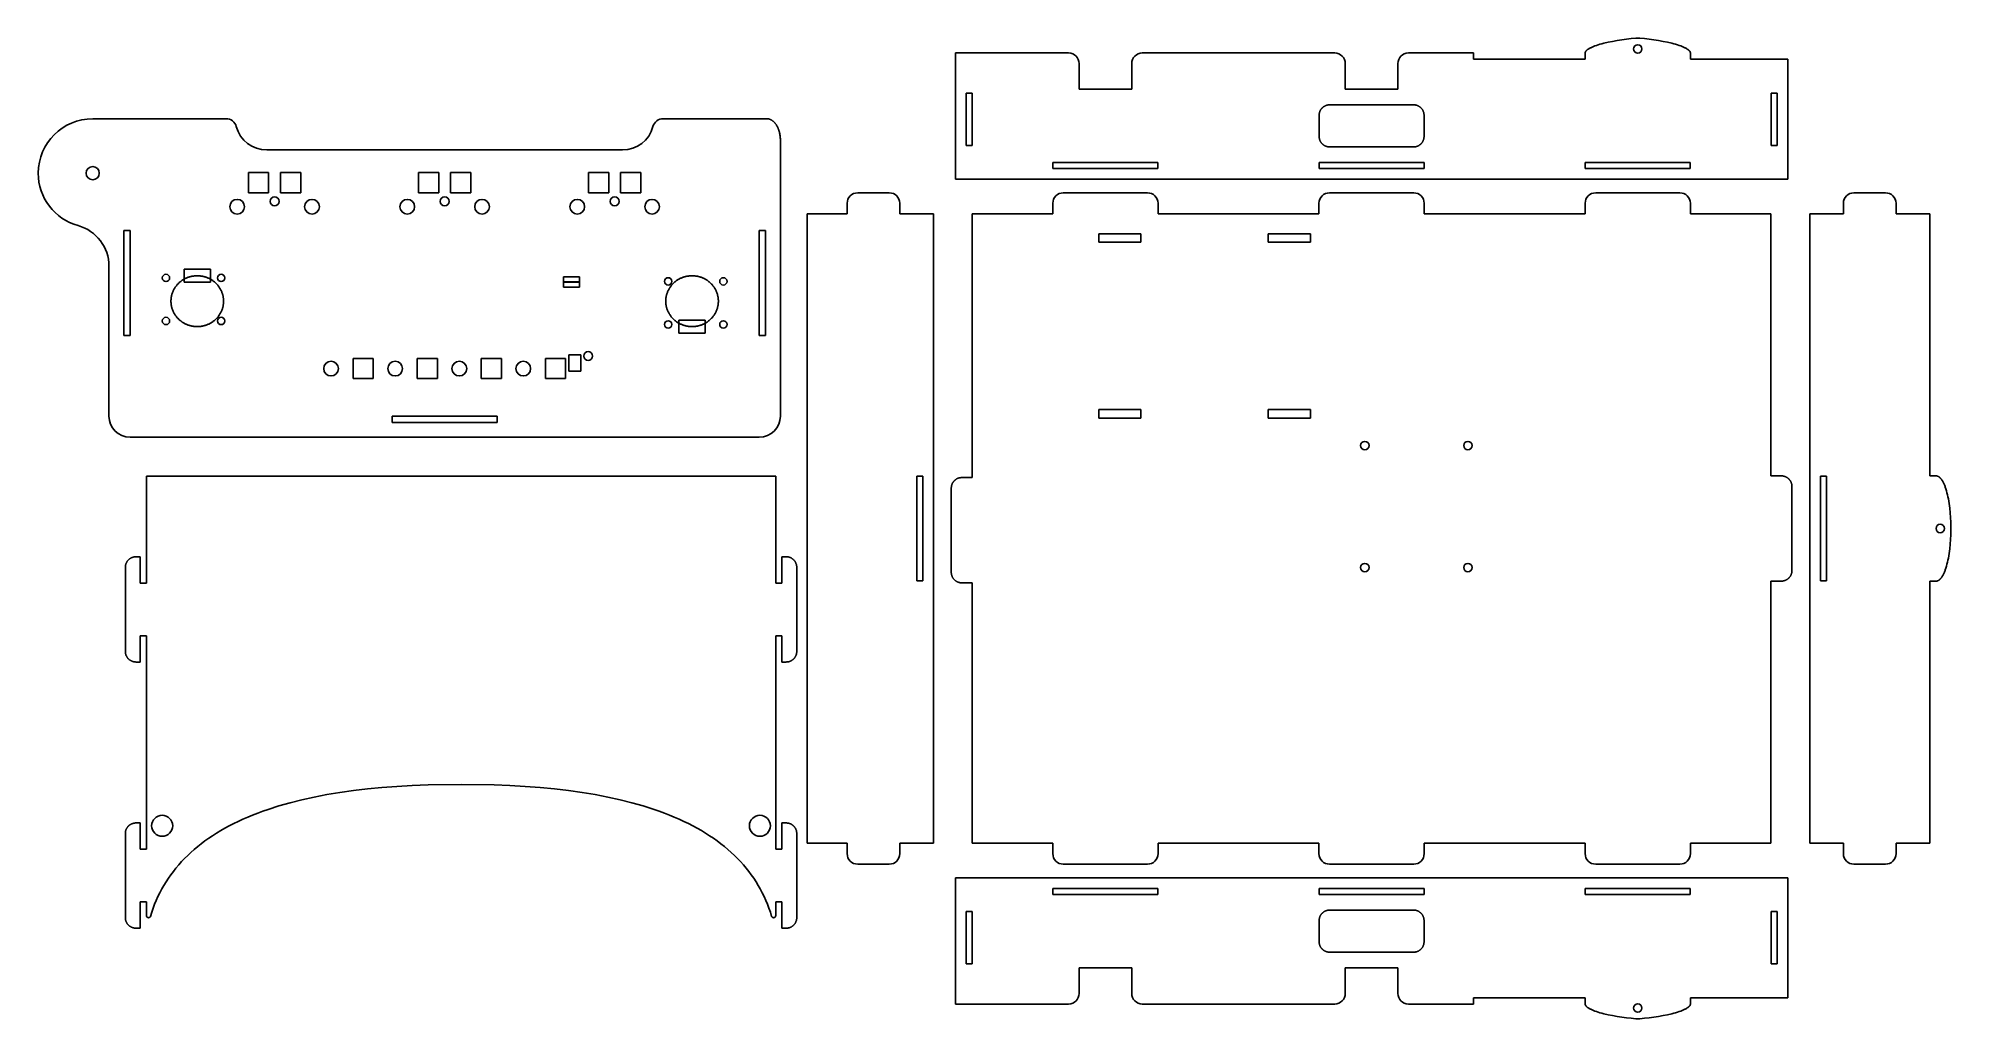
# Model space of a CAD drawing. Extents: x -843 to 66, y -43 to 423.
import ezdxf

# ---------------------------------------------------------------- set-up
doc = ezdxf.new("R2010")
doc.units = 0
doc.layers.add('MAKE2D$VISIBLE$LINES', color=7, linetype='CONTINUOUS')

msp = doc.modelspace()

# ---------------------------------------------------------------- linework, layer by layer
at = {"layer": 'MAKE2D$VISIBLE$LINES'}
for p, q in [((-105.86, 418.1), (-106.1, 417.96)), ((-105.6, 418.23), (-105.86, 418.1)), ((-105.33, 418.37), (-105.6, 418.23)), ((-105.05, 418.5), (-105.33, 418.37)), ((-104.75, 418.64), (-105.05, 418.5)), ((-104.1, 418.91), (-104.75, 418.64)), ((-103.4, 419.18), (-104.1, 418.91)), ((-102.65, 419.45), (-103.4, 419.18)), ((-101.84, 419.71), (-102.65, 419.45)), ((-100.99, 419.97), (-101.84, 419.71)), ((-100.08, 420.22), (-100.99, 419.97)), ((-99.14, 420.47), (-100.08, 420.22)), ((-97.15, 420.94), (-99.14, 420.47)), ((-95.04, 421.37), (-97.15, 420.94)), ((-92.85, 421.76), (-95.04, 421.37)), ((-90.62, 422.1), (-92.85, 421.76)), ((-88.38, 422.4), (-90.62, 422.1)), ((-86.17, 422.65), (-88.38, 422.4)), ((-84.01, 422.85), (-86.17, 422.65)), ((-82.01, 422.85), (-84.01, 422.85)), ((-79.86, 422.65), (-82.01, 422.85)), ((-77.65, 422.4), (-79.86, 422.65)), ((-75.41, 422.1), (-77.65, 422.4)), ((-73.18, 421.76), (-75.41, 422.1)), ((-70.99, 421.37), (-73.18, 421.76)), ((-68.88, 420.94), (-70.99, 421.37)), ((-66.89, 420.47), (-68.88, 420.94)), ((-65.95, 420.22), (-66.89, 420.47)), ((-65.04, 419.97), (-65.95, 420.22)), ((-64.19, 419.71), (-65.04, 419.97)), ((-63.38, 419.45), (-64.19, 419.71)), ((-62.63, 419.18), (-63.38, 419.45)), ((-61.93, 418.91), (-62.63, 419.18)), ((-61.28, 418.64), (-61.93, 418.91)), ((-60.98, 418.5), (-61.28, 418.64)), ((-60.7, 418.37), (-60.98, 418.5)), ((-60.42, 418.23), (-60.7, 418.37)), ((-60.17, 418.1), (-60.42, 418.23)), ((-59.93, 417.96), (-60.17, 418.1)), ((-407.2, 355.85), (-407.2, 415.85)), ((-407.2, 415.85), (-399.2, 415.85)), ((-353.46, 415.85), (-399.2, 415.85)), ((-348.46, 401.58), (-348.46, 410.85)), ((-323.46, 410.85), (-323.46, 401.58)), ((-226.99, 415.85), (-318.46, 415.85)), ((-221.99, 401.58), (-221.99, 410.85)), ((-196.99, 410.85), (-196.99, 401.58)), ((-161.09, 415.85), (-191.99, 415.85)), ((-161.09, 412.85), (-161.09, 415.85)), ((-108.01, 412.85), (-161.09, 412.85)), ((-108, 416.01), (-108.01, 415.99)), ((-108.01, 415.99), (-108.01, 415.96)), ((-108.01, 415.96), (-108.01, 415.93)), ((-108.01, 415.93), (-108.01, 415.9)), ((-108.01, 415.9), (-108.01, 415.87)), ((-108.01, 415.87), (-108.01, 415.85)), ((-108.01, 415.85), (-108.01, 415.75)), ((-108.01, 412.85), (-108.01, 415.75)), ((-107.99, 416.07), (-108, 416.04)), ((-108, 416.04), (-108, 416.01)), ((-107.98, 416.1), (-107.99, 416.07)), ((-107.97, 416.16), (-107.98, 416.13)), ((-107.98, 416.13), (-107.98, 416.1)), ((-107.96, 416.19), (-107.97, 416.16)), ((-107.95, 416.22), (-107.96, 416.19)), ((-107.94, 416.24), (-107.95, 416.22)), ((-107.93, 416.27), (-107.94, 416.24)), ((-107.92, 416.3), (-107.93, 416.27)), ((-107.91, 416.33), (-107.92, 416.3)), ((-107.89, 416.36), (-107.91, 416.33)), ((-107.88, 416.39), (-107.89, 416.36)), ((-107.86, 416.42), (-107.88, 416.39)), ((-107.85, 416.45), (-107.86, 416.42)), ((-107.83, 416.48), (-107.85, 416.45)), ((-107.81, 416.51), (-107.83, 416.48)), ((-107.79, 416.54), (-107.81, 416.51)), ((-107.77, 416.57), (-107.79, 416.54)), ((-107.75, 416.6), (-107.77, 416.57)), ((-107.71, 416.67), (-107.75, 416.6)), ((-107.66, 416.73), (-107.71, 416.67)), ((-107.61, 416.79), (-107.66, 416.73)), ((-107.56, 416.85), (-107.61, 416.79)), ((-107.5, 416.91), (-107.56, 416.85)), ((-107.44, 416.98), (-107.5, 416.91)), ((-107.38, 417.04), (-107.44, 416.98)), ((-107.31, 417.11), (-107.38, 417.04)), ((-107.24, 417.17), (-107.31, 417.11)), ((-107.17, 417.23), (-107.24, 417.17)), ((-107.09, 417.3), (-107.17, 417.23)), ((-107.01, 417.36), (-107.09, 417.3)), ((-106.92, 417.43), (-107.01, 417.36)), ((-106.74, 417.56), (-106.92, 417.43)), ((-106.54, 417.69), (-106.74, 417.56)), ((-106.33, 417.83), (-106.54, 417.69)), ((-106.1, 417.96), (-106.33, 417.83)), ((-59.7, 417.83), (-59.93, 417.96)), ((-59.49, 417.69), (-59.7, 417.83)), ((-59.29, 417.56), (-59.49, 417.69)), ((-59.11, 417.43), (-59.29, 417.56)), ((-59.02, 417.36), (-59.11, 417.43)), ((-58.94, 417.3), (-59.02, 417.36)), ((-58.86, 417.23), (-58.94, 417.3)), ((-58.79, 417.17), (-58.86, 417.23)), ((-58.72, 417.11), (-58.79, 417.17)), ((-58.65, 417.04), (-58.72, 417.11)), ((-58.59, 416.98), (-58.65, 417.04)), ((-58.53, 416.91), (-58.59, 416.98)), ((-58.47, 416.85), (-58.53, 416.91)), ((-58.42, 416.79), (-58.47, 416.85)), ((-58.37, 416.73), (-58.42, 416.79)), ((-58.32, 416.67), (-58.37, 416.73)), ((-58.28, 416.6), (-58.32, 416.67)), ((-58.26, 416.57), (-58.28, 416.6)), ((-58.24, 416.54), (-58.26, 416.57)), ((-58.22, 416.51), (-58.24, 416.54)), ((-58.2, 416.48), (-58.22, 416.51)), ((-58.18, 416.45), (-58.2, 416.48)), ((-58.17, 416.42), (-58.18, 416.45)), ((-58.15, 416.39), (-58.17, 416.42)), ((-58.14, 416.36), (-58.15, 416.39)), ((-58.12, 416.33), (-58.14, 416.36)), ((-58.11, 416.3), (-58.12, 416.33)), ((-58.1, 416.27), (-58.11, 416.3)), ((-58.09, 416.24), (-58.1, 416.27)), ((-58.08, 416.22), (-58.09, 416.24)), ((-58.07, 416.19), (-58.08, 416.22)), ((-58.06, 416.16), (-58.07, 416.19)), ((-58.05, 416.13), (-58.06, 416.16)), ((-58.05, 416.1), (-58.05, 416.13)), ((-58.04, 416.07), (-58.05, 416.1)), ((-58.03, 416.04), (-58.04, 416.07)), ((-58.03, 416.01), (-58.03, 416.04)), ((-58.02, 415.99), (-58.03, 416.01)), ((-58.02, 415.96), (-58.02, 415.99)), ((-58.02, 415.93), (-58.02, 415.96)), ((-58.02, 415.9), (-58.02, 415.93)), ((-58.02, 415.87), (-58.02, 415.9)), ((-58.01, 415.85), (-58.02, 415.87)), ((-58.01, 412.85), (-58.01, 415.85)), ((-11.78, 412.85), (-58.01, 412.85)), ((-11.78, 355.85), (-11.78, 412.85)), ((-348.46, 398.58), (-348.46, 401.58)), ((-323.46, 401.58), (-323.46, 398.58)), ((-221.99, 398.58), (-221.99, 401.58)), ((-196.99, 401.58), (-196.99, 398.58)), ((-399.2, 396.78), (-402.06, 396.78)), ((-402.06, 396.78), (-402.06, 371.92)), ((-399.2, 384.35), (-399.2, 396.78)), ((-323.46, 398.58), (-348.46, 398.58)), ((-231.57, 390.73), (-231.41, 390.8)), ((-231.41, 390.8), (-231.25, 390.86)), ((-231.25, 390.86), (-231.09, 390.92)), ((-231.09, 390.92), (-230.93, 390.98)), ((-230.93, 390.98), (-230.77, 391.03)), ((-230.77, 391.03), (-230.6, 391.07)), ((-230.6, 391.07), (-230.44, 391.11)), ((-230.44, 391.11), (-230.27, 391.14)), ((-230.27, 391.14), (-230.1, 391.17)), ((-230.1, 391.17), (-229.93, 391.19)), ((-229.93, 391.19), (-229.76, 391.2)), ((-229.76, 391.2), (-229.59, 391.21)), ((-229.59, 391.21), (-229.42, 391.21)), ((-229.42, 391.21), (-209.49, 391.21)), ((-196.99, 398.58), (-221.99, 398.58)), ((-209.49, 391.21), (-189.56, 391.21)), ((-189.56, 391.21), (-189.39, 391.21)), ((-189.39, 391.21), (-189.22, 391.2)), ((-189.22, 391.2), (-189.05, 391.19)), ((-189.05, 391.19), (-188.88, 391.17)), ((-188.88, 391.17), (-188.71, 391.14)), ((-188.71, 391.14), (-188.54, 391.11)), ((-188.54, 391.11), (-188.38, 391.07)), ((-188.38, 391.07), (-188.21, 391.03)), ((-188.21, 391.03), (-188.05, 390.98)), ((-188.05, 390.98), (-187.88, 390.92)), ((-187.88, 390.92), (-187.72, 390.86)), ((-187.72, 390.86), (-187.57, 390.8)), ((-187.57, 390.8), (-187.41, 390.73)), ((-19.71, 384.35), (-19.71, 396.78)), ((-19.71, 396.78), (-16.85, 396.78)), ((-16.85, 396.78), (-16.85, 371.92)), ((-817.15, 384.61), (-799.42, 384.61)), ((-799.42, 384.61), (-753.74, 384.61)), ((-546.1, 384.61), (-496.92, 384.61)), ((-496.92, 384.61), (-496.77, 384.61)), ((-496.77, 384.61), (-496.63, 384.6)), ((-496.63, 384.6), (-496.48, 384.59)), ((-496.48, 384.59), (-496.33, 384.57)), ((-496.33, 384.57), (-496.19, 384.54)), ((-496.19, 384.54), (-496.04, 384.52)), ((-496.04, 384.52), (-495.89, 384.48)), ((-495.89, 384.48), (-495.73, 384.44)), ((-495.73, 384.44), (-495.58, 384.4)), ((-495.58, 384.4), (-495.43, 384.34)), ((-495.43, 384.34), (-495.28, 384.29)), ((-495.28, 384.29), (-495.13, 384.22)), ((-495.13, 384.22), (-494.98, 384.15)), ((-494.98, 384.15), (-494.83, 384.08)), ((-494.83, 384.08), (-494.68, 383.99)), ((-494.68, 383.99), (-494.53, 383.91)), ((-494.53, 383.91), (-494.38, 383.81)), ((-494.38, 383.81), (-494.23, 383.71)), ((-494.23, 383.71), (-494.08, 383.6)), ((-494.08, 383.6), (-493.93, 383.49)), ((-493.93, 383.49), (-493.79, 383.37)), ((-493.79, 383.37), (-493.64, 383.25)), ((-493.64, 383.25), (-493.5, 383.12)), ((-493.5, 383.12), (-493.36, 382.98)), ((-493.36, 382.98), (-493.22, 382.84)), ((-493.22, 382.84), (-493.09, 382.69)), ((-493.09, 382.69), (-492.95, 382.53)), ((-492.95, 382.53), (-492.82, 382.37)), ((-492.82, 382.37), (-492.69, 382.21)), ((-492.69, 382.21), (-492.57, 382.04)), ((-492.57, 382.04), (-492.44, 381.86)), ((-492.44, 381.86), (-492.32, 381.68)), ((-492.32, 381.68), (-492.2, 381.49)), ((-399.2, 371.92), (-399.2, 384.35)), ((-234.42, 386.38), (-234.41, 386.55)), ((-234.42, 386.21), (-234.42, 386.38)), ((-234.42, 376.21), (-234.42, 386.21)), ((-234.41, 386.55), (-234.39, 386.72)), ((-234.39, 386.72), (-234.37, 386.89)), ((-234.37, 386.89), (-234.35, 387.06)), ((-234.35, 387.06), (-234.31, 387.23)), ((-234.31, 387.23), (-234.28, 387.4)), ((-234.28, 387.4), (-234.23, 387.56)), ((-234.23, 387.56), (-234.18, 387.72)), ((-234.18, 387.72), (-234.13, 387.89)), ((-234.13, 387.89), (-234.07, 388.05)), ((-234.07, 388.05), (-234.01, 388.2)), ((-234.01, 388.2), (-233.93, 388.36)), ((-233.93, 388.36), (-233.86, 388.51)), ((-233.86, 388.51), (-233.78, 388.66)), ((-233.78, 388.66), (-233.69, 388.81)), ((-233.69, 388.81), (-233.6, 388.95)), ((-233.6, 388.95), (-233.5, 389.09)), ((-233.5, 389.09), (-233.4, 389.23)), ((-233.4, 389.23), (-233.3, 389.37)), ((-233.3, 389.37), (-233.19, 389.5)), ((-233.19, 389.5), (-233.07, 389.62)), ((-233.07, 389.62), (-232.95, 389.75)), ((-232.95, 389.75), (-232.83, 389.87)), ((-232.83, 389.87), (-232.7, 389.98)), ((-232.7, 389.98), (-232.57, 390.09)), ((-232.57, 390.09), (-232.44, 390.2)), ((-232.44, 390.2), (-232.3, 390.3)), ((-232.3, 390.3), (-232.16, 390.39)), ((-232.16, 390.39), (-232.02, 390.48)), ((-232.02, 390.48), (-231.87, 390.57)), ((-231.87, 390.57), (-231.72, 390.65)), ((-231.72, 390.65), (-231.57, 390.73)), ((-187.41, 390.73), (-187.26, 390.65)), ((-187.26, 390.65), (-187.11, 390.57)), ((-187.11, 390.57), (-186.96, 390.48)), ((-186.96, 390.48), (-186.82, 390.39)), ((-186.82, 390.39), (-186.68, 390.3)), ((-186.68, 390.3), (-186.54, 390.2)), ((-186.54, 390.2), (-186.4, 390.09)), ((-186.4, 390.09), (-186.27, 389.98)), ((-186.27, 389.98), (-186.15, 389.87)), ((-186.15, 389.87), (-186.02, 389.75)), ((-186.02, 389.75), (-185.9, 389.62)), ((-185.9, 389.62), (-185.79, 389.5)), ((-185.79, 389.5), (-185.68, 389.37)), ((-185.68, 389.37), (-185.57, 389.23)), ((-185.57, 389.23), (-185.47, 389.09)), ((-185.47, 389.09), (-185.38, 388.95)), ((-185.38, 388.95), (-185.29, 388.81)), ((-185.29, 388.81), (-185.2, 388.66)), ((-185.2, 388.66), (-185.12, 388.51)), ((-185.12, 388.51), (-185.04, 388.36)), ((-185.04, 388.36), (-184.97, 388.2)), ((-184.97, 388.2), (-184.91, 388.05)), ((-184.91, 388.05), (-184.85, 387.89)), ((-184.85, 387.89), (-184.79, 387.72)), ((-184.79, 387.72), (-184.74, 387.56)), ((-184.74, 387.56), (-184.7, 387.4)), ((-184.7, 387.4), (-184.66, 387.23)), ((-184.66, 387.23), (-184.63, 387.06)), ((-184.63, 387.06), (-184.61, 386.89)), ((-184.61, 386.89), (-184.59, 386.72)), ((-184.59, 386.72), (-184.57, 386.55)), ((-184.57, 386.55), (-184.56, 386.38)), ((-184.56, 386.38), (-184.56, 386.21)), ((-184.56, 386.21), (-184.56, 376.21)), ((-19.71, 371.92), (-19.71, 384.35)), ((-492.2, 381.49), (-492.09, 381.3)), ((-492.09, 381.3), (-491.98, 381.11)), ((-491.98, 381.11), (-491.87, 380.91)), ((-491.87, 380.91), (-491.77, 380.71)), ((-491.77, 380.71), (-491.67, 380.5)), ((-491.67, 380.5), (-491.57, 380.29)), ((-491.57, 380.29), (-491.48, 380.08)), ((-491.48, 380.08), (-491.39, 379.86)), ((-491.39, 379.86), (-491.3, 379.65)), ((-491.3, 379.65), (-491.22, 379.42)), ((-491.22, 379.42), (-491.14, 379.2)), ((-491.14, 379.2), (-491.07, 378.98)), ((-491.07, 378.98), (-491, 378.75)), ((-491, 378.75), (-490.94, 378.52)), ((-490.94, 378.52), (-490.87, 378.29)), ((-490.87, 378.29), (-490.76, 377.83)), ((-490.76, 377.83), (-490.67, 377.36)), ((-490.67, 377.36), (-490.59, 376.89)), ((-490.59, 376.89), (-490.53, 376.43)), ((-490.53, 376.43), (-490.48, 375.97)), ((-490.48, 375.97), (-490.44, 375.51)), ((-490.44, 375.51), (-490.42, 375.05)), ((-490.42, 375.05), (-490.42, 374.61)), ((-490.42, 374.61), (-490.42, 369.77)), ((-234.42, 376.04), (-234.42, 376.21)), ((-234.41, 375.87), (-234.42, 376.04)), ((-234.39, 375.7), (-234.41, 375.87)), ((-234.37, 375.53), (-234.39, 375.7)), ((-234.35, 375.36), (-234.37, 375.53)), ((-234.31, 375.19), (-234.35, 375.36)), ((-234.28, 375.03), (-234.31, 375.19)), ((-234.23, 374.86), (-234.28, 375.03)), ((-234.18, 374.7), (-234.23, 374.86)), ((-234.13, 374.54), (-234.18, 374.7)), ((-234.07, 374.38), (-234.13, 374.54)), ((-234.01, 374.22), (-234.07, 374.38)), ((-233.93, 374.06), (-234.01, 374.22)), ((-233.86, 373.91), (-233.93, 374.06)), ((-233.78, 373.76), (-233.86, 373.91)), ((-233.69, 373.61), (-233.78, 373.76)), ((-233.6, 373.47), (-233.69, 373.61)), ((-233.5, 373.33), (-233.6, 373.47)), ((-233.4, 373.19), (-233.5, 373.33)), ((-233.3, 373.06), (-233.4, 373.19)), ((-233.19, 372.93), (-233.3, 373.06)), ((-233.07, 372.8), (-233.19, 372.93)), ((-232.95, 372.68), (-233.07, 372.8)), ((-232.83, 372.56), (-232.95, 372.68)), ((-186.02, 372.68), (-186.15, 372.56)), ((-185.9, 372.8), (-186.02, 372.68)), ((-185.79, 372.93), (-185.9, 372.8)), ((-185.68, 373.06), (-185.79, 372.93)), ((-185.57, 373.19), (-185.68, 373.06)), ((-185.47, 373.33), (-185.57, 373.19)), ((-185.38, 373.47), (-185.47, 373.33)), ((-185.29, 373.61), (-185.38, 373.47)), ((-185.2, 373.76), (-185.29, 373.61)), ((-185.12, 373.91), (-185.2, 373.76)), ((-185.04, 374.06), (-185.12, 373.91)), ((-184.97, 374.22), (-185.04, 374.06)), ((-184.91, 374.38), (-184.97, 374.22)), ((-184.85, 374.54), (-184.91, 374.38)), ((-184.79, 374.7), (-184.85, 374.54)), ((-184.74, 374.86), (-184.79, 374.7)), ((-184.7, 375.03), (-184.74, 374.86)), ((-184.66, 375.19), (-184.7, 375.03)), ((-184.63, 375.36), (-184.66, 375.19)), ((-184.61, 375.53), (-184.63, 375.36)), ((-184.59, 375.7), (-184.61, 375.53)), ((-184.57, 375.87), (-184.59, 375.7)), ((-184.56, 376.04), (-184.57, 375.87)), ((-184.56, 376.21), (-184.56, 376.04)), ((-734.42, 369.77), (-649.92, 369.77)), ((-649.92, 369.77), (-565.42, 369.77)), ((-490.42, 369.77), (-490.42, 320.55)), ((-402.06, 371.92), (-399.2, 371.92)), ((-360.89, 360.92), (-360.89, 363.78)), ((-360.89, 363.78), (-311.03, 363.78)), ((-311.03, 363.78), (-311.03, 360.92)), ((-234.42, 360.92), (-234.42, 363.78)), ((-234.42, 363.78), (-184.56, 363.78)), ((-232.7, 372.44), (-232.83, 372.56)), ((-232.57, 372.33), (-232.7, 372.44)), ((-232.44, 372.23), (-232.57, 372.33)), ((-232.3, 372.13), (-232.44, 372.23)), ((-232.16, 372.03), (-232.3, 372.13)), ((-232.02, 371.94), (-232.16, 372.03)), ((-231.87, 371.85), (-232.02, 371.94)), ((-231.72, 371.77), (-231.87, 371.85)), ((-231.57, 371.7), (-231.72, 371.77)), ((-231.41, 371.63), (-231.57, 371.7)), ((-231.25, 371.56), (-231.41, 371.63)), ((-231.09, 371.5), (-231.25, 371.56)), ((-230.93, 371.45), (-231.09, 371.5)), ((-230.77, 371.4), (-230.93, 371.45)), ((-230.6, 371.35), (-230.77, 371.4)), ((-230.44, 371.32), (-230.6, 371.35)), ((-230.27, 371.28), (-230.44, 371.32)), ((-230.1, 371.26), (-230.27, 371.28)), ((-229.93, 371.24), (-230.1, 371.26)), ((-229.76, 371.22), (-229.93, 371.24)), ((-229.59, 371.21), (-229.76, 371.22)), ((-229.42, 371.21), (-229.59, 371.21)), ((-209.49, 371.21), (-229.42, 371.21)), ((-189.56, 371.21), (-209.49, 371.21)), ((-189.39, 371.21), (-189.56, 371.21)), ((-189.22, 371.22), (-189.39, 371.21)), ((-189.05, 371.24), (-189.22, 371.22)), ((-188.88, 371.26), (-189.05, 371.24)), ((-188.71, 371.28), (-188.88, 371.26)), ((-188.54, 371.32), (-188.71, 371.28)), ((-188.38, 371.35), (-188.54, 371.32)), ((-188.21, 371.4), (-188.38, 371.35)), ((-188.05, 371.45), (-188.21, 371.4)), ((-187.88, 371.5), (-188.05, 371.45)), ((-187.72, 371.56), (-187.88, 371.5)), ((-187.57, 371.63), (-187.72, 371.56)), ((-187.41, 371.7), (-187.57, 371.63)), ((-187.26, 371.77), (-187.41, 371.7)), ((-187.11, 371.85), (-187.26, 371.77)), ((-186.96, 371.94), (-187.11, 371.85)), ((-186.82, 372.03), (-186.96, 371.94)), ((-186.68, 372.13), (-186.82, 372.03)), ((-186.54, 372.23), (-186.68, 372.13)), ((-186.4, 372.33), (-186.54, 372.23)), ((-186.27, 372.44), (-186.4, 372.33)), ((-186.15, 372.56), (-186.27, 372.44)), ((-184.56, 363.78), (-184.56, 360.92)), ((-107.94, 360.92), (-107.94, 363.78)), ((-107.94, 363.78), (-58.08, 363.78)), ((-58.08, 363.78), (-58.08, 360.92)), ((-16.85, 371.92), (-19.71, 371.92)), ((-733.54, 359.03), (-743.13, 359.03)), ((-743.13, 359.03), (-743.13, 349.44)), ((-733.54, 349.44), (-733.54, 359.03)), ((-718.3, 359.03), (-727.89, 359.03)), ((-727.89, 359.03), (-727.89, 349.44)), ((-718.3, 349.44), (-718.3, 359.03)), ((-652.74, 359.03), (-662.33, 359.03)), ((-662.33, 359.03), (-662.33, 349.44)), ((-652.74, 349.44), (-652.74, 359.03)), ((-637.5, 359.03), (-647.09, 359.03)), ((-647.09, 359.03), (-647.09, 349.44)), ((-637.5, 349.44), (-637.5, 359.03)), ((-571.94, 359.03), (-581.53, 359.03)), ((-581.53, 359.03), (-581.53, 349.44)), ((-571.94, 349.44), (-571.94, 359.03)), ((-556.7, 359.03), (-566.29, 359.03)), ((-566.29, 359.03), (-566.29, 349.44)), ((-556.7, 349.44), (-556.7, 359.03)), ((-399.2, 355.85), (-407.2, 355.85)), ((-399.2, 355.85), (-11.78, 355.85)), ((-311.03, 360.92), (-360.89, 360.92)), ((-184.56, 360.92), (-234.42, 360.92)), ((-58.08, 360.92), (-107.94, 360.92)), ((-743.13, 349.44), (-733.54, 349.44)), ((-727.89, 349.44), (-718.3, 349.44)), ((-662.33, 349.44), (-652.74, 349.44)), ((-647.09, 349.44), (-637.5, 349.44)), ((-581.53, 349.44), (-571.94, 349.44)), ((-566.29, 349.44), (-556.7, 349.44)), ((-453.67, 349.41), (-446.17, 349.41)), ((-446.17, 349.41), (-438.67, 349.41)), ((-335.96, 349.41), (-355.96, 349.41)), ((-315.96, 349.41), (-335.96, 349.41)), ((-209.49, 349.41), (-229.49, 349.41)), ((-189.49, 349.41), (-209.49, 349.41)), ((-83.01, 349.41), (-103.01, 349.41)), ((-63.01, 349.41), (-83.01, 349.41)), ((27.19, 349.41), (19.69, 349.41)), ((34.69, 349.41), (27.19, 349.41)), ((-477.67, 339.41), (-458.67, 339.41)), ((-477.67, 164.91), (-477.67, 339.41)), ((-458.67, 339.41), (-458.67, 344.41)), ((-433.67, 344.41), (-433.67, 339.41)), ((-433.67, 339.41), (-417.67, 339.41)), ((-417.67, 339.41), (-417.67, 40.41)), ((-360.96, 339.41), (-399.2, 339.41)), ((-399.2, 339.41), (-399.2, 214.09)), ((-360.96, 344.41), (-360.96, 339.41)), ((-310.96, 339.41), (-310.96, 344.41)), ((-234.49, 339.41), (-310.96, 339.41)), ((-234.49, 344.41), (-234.49, 339.41)), ((-184.49, 339.41), (-184.49, 344.41)), ((-108.01, 339.41), (-184.49, 339.41)), ((-108.01, 344.41), (-108.01, 339.41)), ((-58.01, 339.41), (-58.01, 344.41)), ((-19.78, 339.41), (-58.01, 339.41)), ((-19.78, 214.91), (-19.78, 339.41)), ((14.69, 339.41), (-1.31, 339.41)), ((-1.31, 339.41), (-1.31, 40.41)), ((14.69, 344.41), (14.69, 339.41)), ((39.69, 339.41), (39.69, 344.41)), ((55.69, 339.41), (39.69, 339.41)), ((55.69, 214.91), (55.69, 339.41)), ((-802.42, 306.54), (-802.42, 331.54)), ((-802.42, 331.54), (-799.42, 331.54)), ((-799.42, 331.54), (-799.42, 306.54)), ((-500.42, 306.54), (-500.42, 331.54)), ((-500.42, 331.54), (-497.42, 331.54)), ((-497.42, 331.54), (-497.42, 306.54)), ((-319.08, 329.91), (-339.08, 329.91)), ((-339.08, 329.91), (-339.08, 325.91)), ((-319.08, 325.91), (-319.08, 329.91)), ((-238.56, 329.91), (-258.56, 329.91)), ((-258.56, 329.91), (-258.56, 325.91)), ((-238.56, 325.91), (-238.56, 329.91)), ((-490.42, 320.55), (-490.42, 243.3)), ((-339.08, 325.91), (-319.08, 325.91)), ((-258.56, 325.91), (-238.56, 325.91)), ((-809.42, 243.3), (-809.42, 314.54)), ((-773.71, 313.08), (-761.22, 313.08)), ((-773.71, 306.91), (-773.71, 313.08)), ((-772.35, 309.03), (-772.64, 308.91)), ((-772.07, 309.15), (-772.35, 309.03)), ((-771.78, 309.25), (-772.07, 309.15)), ((-771.49, 309.35), (-771.78, 309.25)), ((-771.2, 309.44), (-771.49, 309.35)), ((-770.91, 309.53), (-771.2, 309.44)), ((-770.61, 309.6), (-770.91, 309.53)), ((-770.32, 309.67), (-770.61, 309.6)), ((-770.03, 309.74), (-770.32, 309.67)), ((-769.74, 309.79), (-770.03, 309.74)), ((-769.45, 309.84), (-769.74, 309.79)), ((-769.16, 309.88), (-769.45, 309.84)), ((-768.87, 309.92), (-769.16, 309.88)), ((-768.59, 309.94), (-768.87, 309.92)), ((-768.3, 309.97), (-768.59, 309.94)), ((-768.02, 309.98), (-768.3, 309.97)), ((-767.74, 309.99), (-768.02, 309.98)), ((-767.47, 309.99), (-767.74, 309.99)), ((-767.19, 309.99), (-767.47, 309.99)), ((-766.91, 309.98), (-767.19, 309.99)), ((-766.63, 309.97), (-766.91, 309.98)), ((-766.34, 309.94), (-766.63, 309.97)), ((-766.06, 309.92), (-766.34, 309.94)), ((-765.77, 309.88), (-766.06, 309.92)), ((-765.48, 309.84), (-765.77, 309.88)), ((-765.19, 309.79), (-765.48, 309.84)), ((-764.9, 309.74), (-765.19, 309.79)), ((-764.61, 309.67), (-764.9, 309.74)), ((-764.32, 309.6), (-764.61, 309.67)), ((-764.03, 309.53), (-764.32, 309.6)), ((-763.73, 309.44), (-764.03, 309.53)), ((-763.44, 309.35), (-763.73, 309.44)), ((-763.15, 309.25), (-763.44, 309.35)), ((-762.86, 309.15), (-763.15, 309.25)), ((-762.58, 309.03), (-762.86, 309.15)), ((-762.29, 308.91), (-762.58, 309.03)), ((-761.22, 313.08), (-761.22, 306.91)), ((-585.81, 309.47), (-593.4, 309.47)), ((-593.4, 309.47), (-593.4, 307.04)), ((-585.81, 307.04), (-585.81, 309.47)), ((-537.26, 309.03), (-537.54, 308.91)), ((-536.97, 309.15), (-537.26, 309.03)), ((-536.68, 309.25), (-536.97, 309.15)), ((-536.39, 309.35), (-536.68, 309.25)), ((-536.1, 309.44), (-536.39, 309.35)), ((-535.81, 309.53), (-536.1, 309.44)), ((-535.52, 309.6), (-535.81, 309.53)), ((-535.23, 309.67), (-535.52, 309.6)), ((-534.93, 309.74), (-535.23, 309.67)), ((-534.64, 309.79), (-534.93, 309.74)), ((-534.35, 309.84), (-534.64, 309.79)), ((-534.07, 309.88), (-534.35, 309.84)), ((-533.78, 309.92), (-534.07, 309.88)), ((-533.49, 309.94), (-533.78, 309.92)), ((-533.21, 309.97), (-533.49, 309.94)), ((-532.93, 309.98), (-533.21, 309.97)), ((-532.65, 309.99), (-532.93, 309.98)), ((-532.37, 309.99), (-532.65, 309.99)), ((-532.09, 309.99), (-532.37, 309.99)), ((-531.81, 309.98), (-532.09, 309.99)), ((-531.53, 309.97), (-531.81, 309.98)), ((-531.25, 309.94), (-531.53, 309.97)), ((-530.96, 309.92), (-531.25, 309.94)), ((-530.67, 309.88), (-530.96, 309.92)), ((-530.38, 309.84), (-530.67, 309.88)), ((-530.09, 309.79), (-530.38, 309.84)), ((-529.8, 309.74), (-530.09, 309.79)), ((-529.51, 309.67), (-529.8, 309.74)), ((-529.22, 309.6), (-529.51, 309.67)), ((-528.93, 309.53), (-529.22, 309.6)), ((-528.64, 309.44), (-528.93, 309.53)), ((-528.35, 309.35), (-528.64, 309.44)), ((-528.06, 309.25), (-528.35, 309.35)), ((-527.77, 309.15), (-528.06, 309.25)), ((-527.48, 309.03), (-527.77, 309.15)), ((-527.19, 308.91), (-527.48, 309.03)), ((-802.42, 281.54), (-802.42, 306.54)), ((-799.42, 306.54), (-799.42, 281.54)), ((-779.76, 300.12), (-779.81, 299.84)), ((-779.7, 300.4), (-779.76, 300.12)), ((-779.63, 300.68), (-779.7, 300.4)), ((-779.56, 300.96), (-779.63, 300.68)), ((-779.48, 301.24), (-779.56, 300.96)), ((-779.4, 301.52), (-779.48, 301.24)), ((-779.3, 301.8), (-779.4, 301.52)), ((-779.2, 302.08), (-779.3, 301.8)), ((-779.09, 302.36), (-779.2, 302.08)), ((-778.97, 302.64), (-779.09, 302.36)), ((-778.84, 302.92), (-778.97, 302.64)), ((-778.71, 303.19), (-778.84, 302.92)), ((-778.57, 303.46), (-778.71, 303.19)), ((-778.42, 303.73), (-778.57, 303.46)), ((-778.26, 304), (-778.42, 303.73)), ((-778.1, 304.27), (-778.26, 304)), ((-777.93, 304.53), (-778.1, 304.27)), ((-777.75, 304.78), (-777.93, 304.53)), ((-777.56, 305.04), (-777.75, 304.78)), ((-777.37, 305.28), (-777.56, 305.04)), ((-777.17, 305.53), (-777.37, 305.28)), ((-776.96, 305.77), (-777.17, 305.53)), ((-776.75, 306), (-776.96, 305.77)), ((-776.53, 306.23), (-776.75, 306)), ((-776.3, 306.46), (-776.53, 306.23)), ((-776.07, 306.67), (-776.3, 306.46)), ((-775.84, 306.89), (-776.07, 306.67)), ((-775.59, 307.09), (-775.84, 306.89)), ((-775.34, 307.29), (-775.59, 307.09)), ((-775.09, 307.49), (-775.34, 307.29)), ((-774.83, 307.67), (-775.09, 307.49)), ((-774.57, 307.85), (-774.83, 307.67)), ((-774.31, 308.02), (-774.57, 307.85)), ((-774.04, 308.19), (-774.31, 308.02)), ((-773.76, 308.35), (-774.04, 308.19)), ((-773.49, 308.5), (-773.76, 308.35)), ((-761.22, 306.91), (-773.71, 306.91)), ((-773.21, 308.64), (-773.49, 308.5)), ((-772.92, 308.78), (-773.21, 308.64)), ((-772.64, 308.91), (-772.92, 308.78)), ((-762.01, 308.78), (-762.29, 308.91)), ((-761.72, 308.64), (-762.01, 308.78)), ((-761.45, 308.5), (-761.72, 308.64)), ((-761.17, 308.35), (-761.45, 308.5)), ((-760.9, 308.19), (-761.17, 308.35)), ((-760.63, 308.02), (-760.9, 308.19)), ((-760.36, 307.85), (-760.63, 308.02)), ((-760.1, 307.67), (-760.36, 307.85)), ((-759.84, 307.49), (-760.1, 307.67)), ((-759.59, 307.29), (-759.84, 307.49)), ((-759.34, 307.09), (-759.59, 307.29)), ((-759.1, 306.89), (-759.34, 307.09)), ((-758.86, 306.67), (-759.1, 306.89)), ((-758.63, 306.46), (-758.86, 306.67)), ((-758.4, 306.23), (-758.63, 306.46)), ((-758.18, 306), (-758.4, 306.23)), ((-757.97, 305.77), (-758.18, 306)), ((-757.76, 305.53), (-757.97, 305.77)), ((-757.56, 305.28), (-757.76, 305.53)), ((-757.37, 305.04), (-757.56, 305.28)), ((-757.18, 304.78), (-757.37, 305.04)), ((-757, 304.53), (-757.18, 304.78)), ((-756.83, 304.27), (-757, 304.53)), ((-756.67, 304), (-756.83, 304.27)), ((-756.51, 303.73), (-756.67, 304)), ((-756.36, 303.46), (-756.51, 303.73)), ((-756.22, 303.19), (-756.36, 303.46)), ((-756.09, 302.92), (-756.22, 303.19)), ((-755.96, 302.64), (-756.09, 302.92)), ((-755.84, 302.36), (-755.96, 302.64)), ((-755.73, 302.08), (-755.84, 302.36)), ((-755.63, 301.8), (-755.73, 302.08)), ((-755.54, 301.52), (-755.63, 301.8)), ((-755.45, 301.24), (-755.54, 301.52)), ((-755.37, 300.96), (-755.45, 301.24)), ((-755.3, 300.68), (-755.37, 300.96)), ((-755.23, 300.4), (-755.3, 300.68)), ((-755.17, 300.12), (-755.23, 300.4)), ((-755.12, 299.84), (-755.17, 300.12)), ((-593.4, 307.04), (-585.81, 307.04)), ((-585.81, 307.01), (-593.4, 307.01)), ((-593.4, 307.01), (-593.4, 304.59)), ((-593.4, 304.59), (-585.81, 304.59)), ((-585.81, 304.59), (-585.81, 307.01)), ((-544.66, 300.12), (-544.71, 299.84)), ((-544.6, 300.4), (-544.66, 300.12)), ((-544.54, 300.68), (-544.6, 300.4)), ((-544.47, 300.96), (-544.54, 300.68)), ((-544.39, 301.24), (-544.47, 300.96)), ((-544.3, 301.52), (-544.39, 301.24)), ((-544.2, 301.8), (-544.3, 301.52)), ((-544.1, 302.08), (-544.2, 301.8)), ((-543.99, 302.36), (-544.1, 302.08)), ((-543.87, 302.64), (-543.99, 302.36)), ((-543.75, 302.92), (-543.87, 302.64)), ((-543.61, 303.19), (-543.75, 302.92)), ((-543.47, 303.46), (-543.61, 303.19)), ((-543.32, 303.73), (-543.47, 303.46)), ((-543.17, 304), (-543.32, 303.73)), ((-543, 304.27), (-543.17, 304)), ((-542.83, 304.53), (-543, 304.27)), ((-542.65, 304.78), (-542.83, 304.53)), ((-542.47, 305.04), (-542.65, 304.78)), ((-542.27, 305.28), (-542.47, 305.04)), ((-542.07, 305.53), (-542.27, 305.28)), ((-541.87, 305.77), (-542.07, 305.53)), ((-541.65, 306), (-541.87, 305.77)), ((-541.43, 306.23), (-541.65, 306)), ((-541.21, 306.46), (-541.43, 306.23)), ((-540.98, 306.67), (-541.21, 306.46)), ((-540.74, 306.89), (-540.98, 306.67)), ((-540.5, 307.09), (-540.74, 306.89)), ((-540.25, 307.29), (-540.5, 307.09)), ((-540, 307.49), (-540.25, 307.29)), ((-539.74, 307.67), (-540, 307.49)), ((-539.48, 307.85), (-539.74, 307.67)), ((-539.21, 308.02), (-539.48, 307.85)), ((-538.94, 308.19), (-539.21, 308.02)), ((-538.67, 308.35), (-538.94, 308.19)), ((-538.39, 308.5), (-538.67, 308.35)), ((-538.11, 308.64), (-538.39, 308.5)), ((-537.83, 308.78), (-538.11, 308.64)), ((-537.54, 308.91), (-537.83, 308.78)), ((-526.91, 308.78), (-527.19, 308.91)), ((-526.63, 308.64), (-526.91, 308.78)), ((-526.35, 308.5), (-526.63, 308.64)), ((-526.07, 308.35), (-526.35, 308.5)), ((-525.8, 308.19), (-526.07, 308.35)), ((-525.53, 308.02), (-525.8, 308.19)), ((-525.26, 307.85), (-525.53, 308.02)), ((-525, 307.67), (-525.26, 307.85)), ((-524.74, 307.49), (-525, 307.67)), ((-524.49, 307.29), (-524.74, 307.49)), ((-524.24, 307.09), (-524.49, 307.29)), ((-524, 306.89), (-524.24, 307.09)), ((-523.76, 306.67), (-524, 306.89)), ((-523.53, 306.46), (-523.76, 306.67)), ((-523.3, 306.23), (-523.53, 306.46)), ((-523.09, 306), (-523.3, 306.23)), ((-522.87, 305.77), (-523.09, 306)), ((-522.66, 305.53), (-522.87, 305.77)), ((-522.46, 305.28), (-522.66, 305.53)), ((-522.27, 305.04), (-522.46, 305.28)), ((-522.09, 304.78), (-522.27, 305.04)), ((-521.91, 304.53), (-522.09, 304.78)), ((-521.74, 304.27), (-521.91, 304.53)), ((-521.57, 304), (-521.74, 304.27)), ((-521.41, 303.73), (-521.57, 304)), ((-521.27, 303.46), (-521.41, 303.73)), ((-521.12, 303.19), (-521.27, 303.46)), ((-520.99, 302.92), (-521.12, 303.19)), ((-520.87, 302.64), (-520.99, 302.92)), ((-520.75, 302.36), (-520.87, 302.64)), ((-520.64, 302.08), (-520.75, 302.36)), ((-520.53, 301.8), (-520.64, 302.08)), ((-520.44, 301.52), (-520.53, 301.8)), ((-520.35, 301.24), (-520.44, 301.52)), ((-520.27, 300.96), (-520.35, 301.24)), ((-520.2, 300.68), (-520.27, 300.96)), ((-520.14, 300.4), (-520.2, 300.68)), ((-520.08, 300.12), (-520.14, 300.4)), ((-520.03, 299.84), (-520.08, 300.12)), ((-500.42, 281.54), (-500.42, 306.54)), ((-497.42, 306.54), (-497.42, 281.54)), ((-779.96, 298.19), (-779.97, 297.92)), ((-779.97, 297.92), (-779.96, 297.65)), ((-779.95, 298.46), (-779.96, 298.19)), ((-779.96, 297.65), (-779.95, 297.38)), ((-779.94, 298.73), (-779.95, 298.46)), ((-779.95, 297.38), (-779.94, 297.11)), ((-779.92, 299), (-779.94, 298.73)), ((-779.94, 297.11), (-779.92, 296.83)), ((-779.89, 299.28), (-779.92, 299)), ((-779.92, 296.83), (-779.89, 296.56)), ((-779.85, 299.56), (-779.89, 299.28)), ((-779.89, 296.56), (-779.85, 296.28)), ((-779.81, 299.84), (-779.85, 299.56)), ((-779.85, 296.28), (-779.81, 296)), ((-779.81, 296), (-779.76, 295.72)), ((-779.76, 295.72), (-779.7, 295.44)), ((-779.7, 295.44), (-779.63, 295.16)), ((-779.63, 295.16), (-779.56, 294.88)), ((-779.56, 294.88), (-779.48, 294.6)), ((-779.48, 294.6), (-779.4, 294.32)), ((-779.4, 294.32), (-779.3, 294.03)), ((-779.3, 294.03), (-779.2, 293.75)), ((-779.2, 293.75), (-779.09, 293.47)), ((-779.09, 293.47), (-778.97, 293.2)), ((-778.97, 293.2), (-778.84, 292.92)), ((-778.84, 292.92), (-778.71, 292.65)), ((-778.71, 292.65), (-778.57, 292.37)), ((-778.57, 292.37), (-778.42, 292.1)), ((-778.42, 292.1), (-778.26, 291.84)), ((-778.26, 291.84), (-778.1, 291.57)), ((-778.1, 291.57), (-777.93, 291.31)), ((-777.93, 291.31), (-777.75, 291.05)), ((-777.75, 291.05), (-777.56, 290.8)), ((-777.56, 290.8), (-777.37, 290.55)), ((-757.56, 290.55), (-757.37, 290.8)), ((-757.37, 290.8), (-757.18, 291.05)), ((-757.18, 291.05), (-757, 291.31)), ((-757, 291.31), (-756.83, 291.57)), ((-756.83, 291.57), (-756.67, 291.84)), ((-756.67, 291.84), (-756.51, 292.1)), ((-756.51, 292.1), (-756.36, 292.37)), ((-756.36, 292.37), (-756.22, 292.65)), ((-756.22, 292.65), (-756.09, 292.92)), ((-756.09, 292.92), (-755.96, 293.2)), ((-755.96, 293.2), (-755.84, 293.47)), ((-755.84, 293.47), (-755.73, 293.75)), ((-755.73, 293.75), (-755.63, 294.03)), ((-755.63, 294.03), (-755.54, 294.32)), ((-755.54, 294.32), (-755.45, 294.6)), ((-755.45, 294.6), (-755.37, 294.88)), ((-755.37, 294.88), (-755.3, 295.16)), ((-755.3, 295.16), (-755.23, 295.44)), ((-755.23, 295.44), (-755.17, 295.72)), ((-755.17, 295.72), (-755.12, 296)), ((-755.08, 299.56), (-755.12, 299.84)), ((-755.12, 296), (-755.08, 296.28)), ((-755.05, 299.28), (-755.08, 299.56)), ((-755.08, 296.28), (-755.05, 296.56)), ((-755.02, 299), (-755.05, 299.28)), ((-755.05, 296.56), (-755.02, 296.83)), ((-754.99, 298.73), (-755.02, 299)), ((-755.02, 296.83), (-754.99, 297.11)), ((-754.98, 298.46), (-754.99, 298.73)), ((-754.99, 297.11), (-754.98, 297.38)), ((-754.97, 298.19), (-754.98, 298.46)), ((-754.98, 297.38), (-754.97, 297.65)), ((-754.97, 297.92), (-754.97, 298.19)), ((-754.97, 297.65), (-754.97, 297.92)), ((-544.86, 298.46), (-544.87, 298.19)), ((-544.87, 298.19), (-544.87, 297.92)), ((-544.87, 297.92), (-544.87, 297.65)), ((-544.87, 297.65), (-544.86, 297.38)), ((-544.84, 298.73), (-544.86, 298.46)), ((-544.86, 297.38), (-544.84, 297.11)), ((-544.82, 299), (-544.84, 298.73)), ((-544.84, 297.11), (-544.82, 296.83)), ((-544.79, 299.28), (-544.82, 299)), ((-544.82, 296.83), (-544.79, 296.56)), ((-544.75, 299.56), (-544.79, 299.28)), ((-544.79, 296.56), (-544.75, 296.28)), ((-544.71, 299.84), (-544.75, 299.56)), ((-544.75, 296.28), (-544.71, 296)), ((-544.71, 296), (-544.66, 295.72)), ((-544.66, 295.72), (-544.6, 295.44)), ((-544.6, 295.44), (-544.54, 295.16)), ((-544.54, 295.16), (-544.47, 294.88)), ((-544.47, 294.88), (-544.39, 294.6)), ((-544.39, 294.6), (-544.3, 294.32)), ((-544.3, 294.32), (-544.2, 294.03)), ((-544.2, 294.03), (-544.1, 293.75)), ((-544.1, 293.75), (-543.99, 293.47)), ((-543.99, 293.47), (-543.87, 293.2)), ((-543.87, 293.2), (-543.75, 292.92)), ((-543.75, 292.92), (-543.61, 292.65)), ((-543.61, 292.65), (-543.47, 292.37)), ((-543.47, 292.37), (-543.32, 292.1)), ((-543.32, 292.1), (-543.17, 291.84)), ((-543.17, 291.84), (-543, 291.57)), ((-543, 291.57), (-542.83, 291.31)), ((-542.83, 291.31), (-542.65, 291.05)), ((-542.65, 291.05), (-542.47, 290.8)), ((-542.47, 290.8), (-542.27, 290.55)), ((-522.46, 290.55), (-522.27, 290.8)), ((-522.27, 290.8), (-522.09, 291.05)), ((-522.09, 291.05), (-521.91, 291.31)), ((-521.91, 291.31), (-521.74, 291.57)), ((-521.74, 291.57), (-521.57, 291.84)), ((-521.57, 291.84), (-521.41, 292.1)), ((-521.41, 292.1), (-521.27, 292.37)), ((-521.27, 292.37), (-521.12, 292.65)), ((-521.12, 292.65), (-520.99, 292.92)), ((-520.99, 292.92), (-520.87, 293.2)), ((-520.87, 293.2), (-520.75, 293.47)), ((-520.75, 293.47), (-520.64, 293.75)), ((-520.64, 293.75), (-520.53, 294.03)), ((-520.53, 294.03), (-520.44, 294.32)), ((-520.44, 294.32), (-520.35, 294.6)), ((-520.35, 294.6), (-520.27, 294.88)), ((-520.27, 294.88), (-520.2, 295.16)), ((-520.2, 295.16), (-520.14, 295.44)), ((-520.14, 295.44), (-520.08, 295.72)), ((-520.08, 295.72), (-520.03, 296)), ((-519.98, 299.56), (-520.03, 299.84)), ((-520.03, 296), (-519.98, 296.28)), ((-519.95, 299.28), (-519.98, 299.56)), ((-519.98, 296.28), (-519.95, 296.56)), ((-519.92, 299), (-519.95, 299.28)), ((-519.95, 296.56), (-519.92, 296.83)), ((-519.9, 298.73), (-519.92, 299)), ((-519.92, 296.83), (-519.9, 297.11)), ((-519.88, 298.46), (-519.9, 298.73)), ((-519.9, 297.11), (-519.88, 297.38)), ((-519.87, 298.19), (-519.88, 298.46)), ((-519.88, 297.38), (-519.87, 297.65)), ((-519.87, 297.92), (-519.87, 298.19)), ((-519.87, 297.65), (-519.87, 297.92)), ((-777.37, 290.55), (-777.17, 290.31)), ((-777.17, 290.31), (-776.96, 290.07)), ((-776.96, 290.07), (-776.75, 289.83)), ((-776.75, 289.83), (-776.53, 289.61)), ((-776.53, 289.61), (-776.3, 289.38)), ((-776.3, 289.38), (-776.07, 289.16)), ((-776.07, 289.16), (-775.84, 288.95)), ((-775.84, 288.95), (-775.59, 288.74)), ((-775.59, 288.74), (-775.34, 288.55)), ((-775.34, 288.55), (-775.09, 288.35)), ((-775.09, 288.35), (-774.83, 288.17)), ((-774.83, 288.17), (-774.57, 287.99)), ((-774.57, 287.99), (-774.31, 287.81)), ((-774.31, 287.81), (-774.04, 287.65)), ((-774.04, 287.65), (-773.76, 287.49)), ((-773.76, 287.49), (-773.49, 287.34)), ((-773.49, 287.34), (-773.21, 287.19)), ((-773.21, 287.19), (-772.92, 287.06)), ((-772.92, 287.06), (-772.64, 286.93)), ((-772.64, 286.93), (-772.35, 286.81)), ((-772.35, 286.81), (-772.07, 286.69)), ((-772.07, 286.69), (-771.78, 286.59)), ((-771.78, 286.59), (-771.49, 286.49)), ((-771.49, 286.49), (-771.2, 286.4)), ((-771.2, 286.4), (-770.91, 286.31)), ((-770.91, 286.31), (-770.61, 286.23)), ((-770.61, 286.23), (-770.32, 286.16)), ((-770.32, 286.16), (-770.03, 286.1)), ((-770.03, 286.1), (-769.74, 286.05)), ((-769.74, 286.05), (-769.45, 286)), ((-769.45, 286), (-769.16, 285.96)), ((-769.16, 285.96), (-768.87, 285.92)), ((-768.87, 285.92), (-768.59, 285.89)), ((-768.59, 285.89), (-768.3, 285.87)), ((-768.3, 285.87), (-768.02, 285.86)), ((-768.02, 285.86), (-767.74, 285.85)), ((-767.74, 285.85), (-767.47, 285.84)), ((-767.47, 285.84), (-767.19, 285.85)), ((-767.19, 285.85), (-766.91, 285.86)), ((-766.91, 285.86), (-766.63, 285.87)), ((-766.63, 285.87), (-766.34, 285.89)), ((-766.34, 285.89), (-766.06, 285.92)), ((-766.06, 285.92), (-765.77, 285.96)), ((-765.77, 285.96), (-765.48, 286)), ((-765.48, 286), (-765.19, 286.05)), ((-765.19, 286.05), (-764.9, 286.1)), ((-764.9, 286.1), (-764.61, 286.16)), ((-764.61, 286.16), (-764.32, 286.23)), ((-764.32, 286.23), (-764.03, 286.31)), ((-764.03, 286.31), (-763.73, 286.4)), ((-763.73, 286.4), (-763.44, 286.49)), ((-763.44, 286.49), (-763.15, 286.59)), ((-763.15, 286.59), (-762.86, 286.69)), ((-762.86, 286.69), (-762.58, 286.81)), ((-762.58, 286.81), (-762.29, 286.93)), ((-762.29, 286.93), (-762.01, 287.06)), ((-762.01, 287.06), (-761.72, 287.19)), ((-761.72, 287.19), (-761.45, 287.34)), ((-761.45, 287.34), (-761.17, 287.49)), ((-761.17, 287.49), (-760.9, 287.65)), ((-760.9, 287.65), (-760.63, 287.81)), ((-760.63, 287.81), (-760.36, 287.99)), ((-760.36, 287.99), (-760.1, 288.17)), ((-760.1, 288.17), (-759.84, 288.35)), ((-759.84, 288.35), (-759.59, 288.55)), ((-759.59, 288.55), (-759.34, 288.74)), ((-759.34, 288.74), (-759.1, 288.95)), ((-759.1, 288.95), (-758.86, 289.16)), ((-758.86, 289.16), (-758.63, 289.38)), ((-758.63, 289.38), (-758.4, 289.61)), ((-758.4, 289.61), (-758.18, 289.83)), ((-758.18, 289.83), (-757.97, 290.07)), ((-757.97, 290.07), (-757.76, 290.31)), ((-757.76, 290.31), (-757.56, 290.55)), ((-542.27, 290.55), (-542.07, 290.31)), ((-542.07, 290.31), (-541.87, 290.07)), ((-541.87, 290.07), (-541.65, 289.83)), ((-541.65, 289.83), (-541.43, 289.61)), ((-541.43, 289.61), (-541.21, 289.38)), ((-541.21, 289.38), (-540.98, 289.16)), ((-540.98, 289.16), (-540.74, 288.95)), ((-540.74, 288.95), (-540.5, 288.74)), ((-540.5, 288.74), (-540.25, 288.55)), ((-540.25, 288.55), (-540, 288.35)), ((-540, 288.35), (-539.74, 288.17)), ((-539.74, 288.17), (-539.48, 287.99)), ((-539.48, 287.99), (-539.21, 287.81)), ((-539.21, 287.81), (-538.94, 287.65)), ((-538.94, 287.65), (-538.67, 287.49)), ((-538.67, 287.49), (-538.39, 287.34)), ((-538.62, 282.76), (-538.62, 288.93)), ((-538.62, 288.93), (-526.12, 288.93)), ((-526.12, 282.76), (-538.62, 282.76)), ((-538.39, 287.34), (-538.11, 287.19)), ((-538.11, 287.19), (-537.83, 287.06)), ((-537.83, 287.06), (-537.54, 286.93)), ((-537.54, 286.93), (-537.26, 286.81)), ((-537.26, 286.81), (-536.97, 286.69)), ((-536.97, 286.69), (-536.68, 286.59)), ((-536.68, 286.59), (-536.39, 286.49)), ((-536.39, 286.49), (-536.1, 286.4)), ((-536.1, 286.4), (-535.81, 286.31)), ((-535.81, 286.31), (-535.52, 286.23)), ((-535.52, 286.23), (-535.23, 286.16)), ((-535.23, 286.16), (-534.93, 286.1)), ((-534.93, 286.1), (-534.64, 286.05)), ((-534.64, 286.05), (-534.35, 286)), ((-534.35, 286), (-534.07, 285.96)), ((-534.07, 285.96), (-533.78, 285.92)), ((-533.78, 285.92), (-533.49, 285.89)), ((-533.49, 285.89), (-533.21, 285.87)), ((-533.21, 285.87), (-532.93, 285.86)), ((-532.93, 285.86), (-532.65, 285.85)), ((-532.65, 285.85), (-532.37, 285.84)), ((-532.37, 285.84), (-532.09, 285.85)), ((-532.09, 285.85), (-531.81, 285.86)), ((-531.81, 285.86), (-531.53, 285.87)), ((-531.53, 285.87), (-531.25, 285.89)), ((-531.25, 285.89), (-530.96, 285.92)), ((-530.96, 285.92), (-530.67, 285.96)), ((-530.67, 285.96), (-530.38, 286)), ((-530.38, 286), (-530.09, 286.05)), ((-530.09, 286.05), (-529.8, 286.1)), ((-529.8, 286.1), (-529.51, 286.16)), ((-529.51, 286.16), (-529.22, 286.23)), ((-529.22, 286.23), (-528.93, 286.31)), ((-528.93, 286.31), (-528.64, 286.4)), ((-528.64, 286.4), (-528.35, 286.49)), ((-528.35, 286.49), (-528.06, 286.59)), ((-528.06, 286.59), (-527.77, 286.69)), ((-527.77, 286.69), (-527.48, 286.81)), ((-527.48, 286.81), (-527.19, 286.93)), ((-527.19, 286.93), (-526.91, 287.06)), ((-526.91, 287.06), (-526.63, 287.19)), ((-526.63, 287.19), (-526.35, 287.34)), ((-526.35, 287.34), (-526.07, 287.49)), ((-526.12, 288.93), (-526.12, 282.76)), ((-526.07, 287.49), (-525.8, 287.65)), ((-525.8, 287.65), (-525.53, 287.81)), ((-525.53, 287.81), (-525.26, 287.99)), ((-525.26, 287.99), (-525, 288.17)), ((-525, 288.17), (-524.74, 288.35)), ((-524.74, 288.35), (-524.49, 288.55)), ((-524.49, 288.55), (-524.24, 288.74)), ((-524.24, 288.74), (-524, 288.95)), ((-524, 288.95), (-523.76, 289.16)), ((-523.76, 289.16), (-523.53, 289.38)), ((-523.53, 289.38), (-523.3, 289.61)), ((-523.3, 289.61), (-523.09, 289.83)), ((-523.09, 289.83), (-522.87, 290.07)), ((-522.87, 290.07), (-522.66, 290.31)), ((-522.66, 290.31), (-522.46, 290.55)), ((-799.42, 281.54), (-802.42, 281.54)), ((-497.42, 281.54), (-500.42, 281.54)), ((-683.87, 270.69), (-693.46, 270.69)), ((-693.46, 270.69), (-693.46, 261.1)), ((-683.87, 261.1), (-683.87, 270.69)), ((-653.39, 270.69), (-662.98, 270.69)), ((-662.98, 270.69), (-662.98, 261.1)), ((-653.39, 261.1), (-653.39, 270.69)), ((-622.91, 270.69), (-632.5, 270.69)), ((-632.5, 270.69), (-632.5, 261.1)), ((-622.91, 261.1), (-622.91, 270.69)), ((-592.43, 270.69), (-602.02, 270.69)), ((-602.02, 270.69), (-602.02, 261.1)), ((-592.43, 261.1), (-592.43, 270.69)), ((-585.27, 272.5), (-590.9, 272.5)), ((-590.9, 272.5), (-590.9, 264.61)), ((-590.9, 264.61), (-585.27, 264.61)), ((-585.27, 264.61), (-585.27, 272.5)), ((-693.46, 261.1), (-683.87, 261.1)), ((-662.98, 261.1), (-653.39, 261.1)), ((-632.5, 261.1), (-622.91, 261.1)), ((-602.02, 261.1), (-592.43, 261.1)), ((-319.08, 246.41), (-339.08, 246.41)), ((-339.08, 246.41), (-339.08, 242.41)), ((-319.08, 242.41), (-319.08, 246.41)), ((-238.56, 246.41), (-258.56, 246.41)), ((-258.56, 246.41), (-258.56, 242.41)), ((-238.56, 242.41), (-238.56, 246.41)), ((-674.92, 240.3), (-674.92, 243.3)), ((-674.92, 243.3), (-649.92, 243.3)), ((-649.92, 240.3), (-674.92, 240.3)), ((-649.92, 243.3), (-624.92, 243.3)), ((-624.92, 240.3), (-649.92, 240.3)), ((-624.92, 243.3), (-624.92, 240.3)), ((-339.08, 242.41), (-319.08, 242.41)), ((-258.56, 242.41), (-238.56, 242.41)), ((-649.92, 233.3), (-799.42, 233.3)), ((-500.42, 233.3), (-649.92, 233.3)), ((-791.63, 201.47), (-791.63, 214.71)), ((-791.63, 214.71), (-642.13, 214.71)), ((-642.13, 214.71), (-492.63, 214.71)), ((-492.63, 214.71), (-492.63, 201.47)), ((-422.74, 214.84), (-425.6, 214.84)), ((-425.6, 214.84), (-425.6, 164.98)), ((-422.74, 164.98), (-422.74, 214.84)), ((-409.19, 209.44), (-409.2, 209.27)), ((-409.2, 209.27), (-409.2, 209.09)), ((-409.2, 209.09), (-409.2, 189.09)), ((-409.17, 209.61), (-409.19, 209.44)), ((-409.15, 209.78), (-409.17, 209.61)), ((-409.13, 209.94), (-409.15, 209.78)), ((-409.1, 210.11), (-409.13, 209.94)), ((-409.06, 210.28), (-409.1, 210.11)), ((-409.01, 210.44), (-409.06, 210.28)), ((-408.97, 210.61), (-409.01, 210.44)), ((-408.91, 210.77), (-408.97, 210.61)), ((-408.85, 210.93), (-408.91, 210.77)), ((-408.79, 211.09), (-408.85, 210.93)), ((-408.72, 211.24), (-408.79, 211.09)), ((-408.64, 211.4), (-408.72, 211.24)), ((-408.56, 211.55), (-408.64, 211.4)), ((-408.47, 211.69), (-408.56, 211.55)), ((-408.38, 211.84), (-408.47, 211.69)), ((-408.28, 211.98), (-408.38, 211.84)), ((-408.18, 212.12), (-408.28, 211.98)), ((-408.08, 212.25), (-408.18, 212.12)), ((-407.97, 212.38), (-408.08, 212.25)), ((-407.85, 212.51), (-407.97, 212.38)), ((-407.74, 212.63), (-407.85, 212.51)), ((-407.61, 212.75), (-407.74, 212.63)), ((-407.49, 212.86), (-407.61, 212.75)), ((-407.36, 212.97), (-407.49, 212.86)), ((-407.22, 213.08), (-407.36, 212.97)), ((-407.08, 213.18), (-407.22, 213.08)), ((-406.94, 213.28), (-407.08, 213.18)), ((-406.8, 213.37), (-406.94, 213.28)), ((-406.65, 213.45), (-406.8, 213.37)), ((-406.5, 213.53), (-406.65, 213.45)), ((-406.35, 213.61), (-406.5, 213.53)), ((-406.19, 213.68), (-406.35, 213.61)), ((-406.03, 213.75), (-406.19, 213.68)), ((-405.87, 213.81), (-406.03, 213.75)), ((-405.71, 213.86), (-405.87, 213.81)), ((-405.55, 213.91), (-405.71, 213.86)), ((-405.38, 213.95), (-405.55, 213.91)), ((-405.22, 213.99), (-405.38, 213.95)), ((-405.05, 214.02), (-405.22, 213.99)), ((-404.88, 214.05), (-405.05, 214.02)), ((-404.71, 214.07), (-404.88, 214.05)), ((-404.54, 214.08), (-404.71, 214.07)), ((-404.37, 214.09), (-404.54, 214.08)), ((-404.2, 214.09), (-404.37, 214.09)), ((-399.2, 214.09), (-404.2, 214.09)), ((-14.78, 214.91), (-19.78, 214.91)), ((-14.61, 214.9), (-14.78, 214.91)), ((-14.44, 214.9), (-14.61, 214.9)), ((-14.27, 214.88), (-14.44, 214.9)), ((-14.1, 214.86), (-14.27, 214.88)), ((-13.93, 214.84), (-14.1, 214.86)), ((-13.76, 214.8), (-13.93, 214.84)), ((-13.59, 214.77), (-13.76, 214.8)), ((-13.43, 214.72), (-13.59, 214.77)), ((-13.27, 214.67), (-13.43, 214.72)), ((-13.1, 214.62), (-13.27, 214.67)), ((-12.94, 214.56), (-13.1, 214.62)), ((-12.79, 214.49), (-12.94, 214.56)), ((-12.63, 214.42), (-12.79, 214.49)), ((-12.48, 214.35), (-12.63, 214.42)), ((-12.33, 214.27), (-12.48, 214.35)), ((-12.18, 214.18), (-12.33, 214.27)), ((-12.04, 214.09), (-12.18, 214.18)), ((-11.89, 213.99), (-12.04, 214.09)), ((-11.76, 213.89), (-11.89, 213.99)), ((-11.62, 213.79), (-11.76, 213.89)), ((-11.49, 213.68), (-11.62, 213.79)), ((-11.37, 213.56), (-11.49, 213.68)), ((-11.24, 213.44), (-11.37, 213.56)), ((-11.12, 213.32), (-11.24, 213.44)), ((-11.01, 213.19), (-11.12, 213.32)), ((-10.9, 213.06), (-11.01, 213.19)), ((-10.79, 212.93), (-10.9, 213.06)), ((-10.69, 212.79), (-10.79, 212.93)), ((-10.6, 212.65), (-10.69, 212.79)), ((-10.51, 212.51), (-10.6, 212.65)), ((-10.42, 212.36), (-10.51, 212.51)), ((-10.34, 212.21), (-10.42, 212.36)), ((-10.26, 212.06), (-10.34, 212.21)), ((-10.19, 211.9), (-10.26, 212.06)), ((-10.13, 211.74), (-10.19, 211.9)), ((-10.07, 211.58), (-10.13, 211.74)), ((-10.01, 211.42), (-10.07, 211.58)), ((-9.96, 211.26), (-10.01, 211.42)), ((-9.92, 211.09), (-9.96, 211.26)), ((-9.88, 210.93), (-9.92, 211.09)), ((-9.85, 210.76), (-9.88, 210.93)), ((-9.82, 210.59), (-9.85, 210.76)), ((-9.8, 210.42), (-9.82, 210.59)), ((-9.79, 210.25), (-9.8, 210.42)), ((-9.78, 210.08), (-9.79, 210.25)), ((-9.78, 209.91), (-9.78, 210.08)), ((-9.78, 189.91), (-9.78, 209.91)), ((3.76, 164.98), (3.76, 214.84)), ((3.76, 214.84), (6.62, 214.84)), ((6.62, 214.84), (6.62, 164.98)), ((58.69, 214.91), (55.69, 214.91)), ((58.73, 214.91), (58.69, 214.91)), ((58.77, 214.91), (58.73, 214.91)), ((58.81, 214.9), (58.77, 214.91)), ((58.85, 214.9), (58.81, 214.9)), ((58.89, 214.9), (58.85, 214.9)), ((58.93, 214.89), (58.89, 214.9)), ((58.96, 214.89), (58.93, 214.89)), ((59, 214.88), (58.96, 214.89)), ((59.04, 214.88), (59, 214.88)), ((59.08, 214.87), (59.04, 214.88)), ((59.12, 214.86), (59.08, 214.87)), ((59.16, 214.85), (59.12, 214.86)), ((59.2, 214.84), (59.16, 214.85)), ((59.24, 214.83), (59.2, 214.84)), ((59.28, 214.82), (59.24, 214.83)), ((59.32, 214.81), (59.28, 214.82)), ((59.36, 214.8), (59.32, 214.81)), ((59.4, 214.78), (59.36, 214.8)), ((59.44, 214.77), (59.4, 214.78)), ((59.48, 214.75), (59.44, 214.77)), ((59.56, 214.72), (59.48, 214.75)), ((59.64, 214.68), (59.56, 214.72)), ((59.72, 214.64), (59.64, 214.68)), ((59.8, 214.6), (59.72, 214.64)), ((59.88, 214.55), (59.8, 214.6)), ((59.97, 214.5), (59.88, 214.55)), ((60.05, 214.45), (59.97, 214.5)), ((60.13, 214.39), (60.05, 214.45)), ((60.21, 214.33), (60.13, 214.39)), ((60.29, 214.27), (60.21, 214.33)), ((60.37, 214.2), (60.29, 214.27)), ((60.45, 214.13), (60.37, 214.2)), ((60.54, 214.05), (60.45, 214.13)), ((60.62, 213.97), (60.54, 214.05)), ((60.7, 213.89), (60.62, 213.97)), ((60.78, 213.8), (60.7, 213.89)), ((60.86, 213.71), (60.78, 213.8)), ((60.94, 213.62), (60.86, 213.71)), ((61.03, 213.52), (60.94, 213.62)), ((61.11, 213.42), (61.03, 213.52)), ((61.19, 213.32), (61.11, 213.42)), ((61.27, 213.21), (61.19, 213.32)), ((61.43, 212.98), (61.27, 213.21)), ((61.59, 212.74), (61.43, 212.98)), ((61.75, 212.48), (61.59, 212.74)), ((61.91, 212.2), (61.75, 212.48)), ((62.06, 211.92), (61.91, 212.2)), ((62.22, 211.61), (62.06, 211.92)), ((62.37, 211.3), (62.22, 211.61)), ((62.52, 210.96), (62.37, 211.3)), ((62.67, 210.62), (62.52, 210.96)), ((62.82, 210.26), (62.67, 210.62)), ((62.96, 209.88), (62.82, 210.26)), ((63.1, 209.5), (62.96, 209.88)), ((63.38, 208.68), (63.1, 209.5)), ((-791.63, 176.47), (-791.63, 201.47)), ((-492.63, 201.47), (-492.63, 176.47)), ((63.64, 207.82), (63.38, 208.68)), ((63.89, 206.91), (63.64, 207.82)), ((64.13, 205.96), (63.89, 206.91)), ((64.35, 204.97), (64.13, 205.96)), ((64.55, 203.95), (64.35, 204.97)), ((64.74, 202.9), (64.55, 203.95)), ((64.91, 201.82), (64.74, 202.9)), ((65.2, 199.62), (64.91, 201.82)), ((65.42, 197.37), (65.2, 199.62)), ((65.58, 195.11), (65.42, 197.37)), ((65.66, 192.88), (65.58, 195.11)), ((65.69, 190.71), (65.66, 192.88)), ((-409.2, 189.09), (-409.2, 169.09)), ((-9.78, 169.91), (-9.78, 189.91)), ((65.2, 180.2), (65.42, 182.45)), ((65.42, 182.45), (65.58, 184.7)), ((65.58, 184.7), (65.66, 186.93)), ((65.66, 186.93), (65.69, 189.11)), ((65.69, 189.91), (65.69, 190.71)), ((65.69, 189.11), (65.69, 189.91)), ((-801.52, 172.49), (-801.49, 172.66)), ((-801.49, 172.66), (-801.44, 172.82)), ((-801.44, 172.82), (-801.39, 172.99)), ((-801.39, 172.99), (-801.34, 173.15)), ((-801.34, 173.15), (-801.28, 173.31)), ((-801.28, 173.31), (-801.21, 173.47)), ((-801.21, 173.47), (-801.14, 173.62)), ((-801.14, 173.62), (-801.07, 173.77)), ((-801.07, 173.77), (-800.99, 173.92)), ((-800.99, 173.92), (-800.9, 174.07)), ((-800.9, 174.07), (-800.81, 174.22)), ((-800.81, 174.22), (-800.71, 174.36)), ((-800.71, 174.36), (-800.61, 174.5)), ((-800.61, 174.5), (-800.51, 174.63)), ((-800.51, 174.63), (-800.4, 174.76)), ((-800.4, 174.76), (-800.28, 174.89)), ((-800.28, 174.89), (-800.16, 175.01)), ((-800.16, 175.01), (-800.04, 175.13)), ((-800.04, 175.13), (-799.91, 175.24)), ((-799.91, 175.24), (-799.78, 175.35)), ((-799.78, 175.35), (-799.65, 175.46)), ((-799.65, 175.46), (-799.51, 175.56)), ((-799.51, 175.56), (-799.37, 175.66)), ((-799.37, 175.66), (-799.23, 175.75)), ((-799.23, 175.75), (-799.08, 175.83)), ((-799.08, 175.83), (-798.93, 175.91)), ((-798.93, 175.91), (-798.78, 175.99)), ((-798.78, 175.99), (-798.62, 176.06)), ((-798.62, 176.06), (-798.46, 176.13)), ((-798.46, 176.13), (-798.3, 176.19)), ((-798.3, 176.19), (-798.14, 176.24)), ((-798.14, 176.24), (-797.98, 176.29)), ((-797.98, 176.29), (-797.81, 176.33)), ((-797.81, 176.33), (-797.65, 176.37)), ((-797.65, 176.37), (-797.48, 176.4)), ((-797.48, 176.4), (-797.31, 176.43)), ((-797.31, 176.43), (-797.14, 176.45)), ((-797.14, 176.45), (-796.97, 176.46)), ((-796.97, 176.46), (-796.8, 176.47)), ((-796.8, 176.47), (-796.63, 176.47)), ((-796.63, 176.47), (-794.53, 176.47)), ((-794.53, 176.47), (-794.53, 163.97)), ((-791.63, 163.97), (-791.63, 176.47)), ((-492.63, 176.47), (-492.63, 163.97)), ((-489.73, 163.97), (-489.73, 176.47)), ((-489.73, 176.47), (-487.63, 176.47)), ((-487.63, 176.47), (-487.46, 176.47)), ((-487.46, 176.47), (-487.29, 176.46)), ((-487.29, 176.46), (-487.12, 176.45)), ((-487.12, 176.45), (-486.95, 176.43)), ((-486.95, 176.43), (-486.78, 176.4)), ((-486.78, 176.4), (-486.61, 176.37)), ((-486.61, 176.37), (-486.45, 176.33)), ((-486.45, 176.33), (-486.28, 176.29)), ((-486.28, 176.29), (-486.12, 176.24)), ((-486.12, 176.24), (-485.95, 176.19)), ((-485.95, 176.19), (-485.8, 176.13)), ((-485.8, 176.13), (-485.64, 176.06)), ((-485.64, 176.06), (-485.48, 175.99)), ((-485.48, 175.99), (-485.33, 175.91)), ((-485.33, 175.91), (-485.18, 175.83)), ((-485.18, 175.83), (-485.03, 175.75)), ((-485.03, 175.75), (-484.89, 175.66)), ((-484.89, 175.66), (-484.75, 175.56)), ((-484.75, 175.56), (-484.61, 175.46)), ((-484.61, 175.46), (-484.47, 175.35)), ((-484.47, 175.35), (-484.34, 175.24)), ((-484.34, 175.24), (-484.22, 175.13)), ((-484.22, 175.13), (-484.09, 175.01)), ((-484.09, 175.01), (-483.98, 174.89)), ((-483.98, 174.89), (-483.86, 174.76)), ((-483.86, 174.76), (-483.75, 174.63)), ((-483.75, 174.63), (-483.65, 174.5)), ((-483.65, 174.5), (-483.54, 174.36)), ((-483.54, 174.36), (-483.45, 174.22)), ((-483.45, 174.22), (-483.36, 174.07)), ((-483.36, 174.07), (-483.27, 173.92)), ((-483.27, 173.92), (-483.19, 173.77)), ((-483.19, 173.77), (-483.11, 173.62)), ((-483.11, 173.62), (-483.04, 173.47)), ((-483.04, 173.47), (-482.98, 173.31)), ((-482.98, 173.31), (-482.92, 173.15)), ((-482.92, 173.15), (-482.86, 172.99)), ((-482.86, 172.99), (-482.81, 172.82)), ((-482.81, 172.82), (-482.77, 172.66)), ((-482.77, 172.66), (-482.73, 172.49)), ((63.64, 172), (63.89, 172.9)), ((63.89, 172.9), (64.13, 173.85)), ((64.13, 173.85), (64.35, 174.84)), ((64.35, 174.84), (64.55, 175.87)), ((64.55, 175.87), (64.74, 176.92)), ((64.74, 176.92), (64.91, 177.99)), ((64.91, 177.99), (65.2, 180.2)), ((-801.63, 171.64), (-801.62, 171.82)), ((-801.63, 171.47), (-801.63, 171.64)), ((-801.63, 151.47), (-801.63, 171.47)), ((-801.62, 171.82), (-801.6, 171.99)), ((-801.6, 171.99), (-801.58, 172.15)), ((-801.58, 172.15), (-801.56, 172.32)), ((-801.56, 172.32), (-801.52, 172.49)), ((-794.53, 163.97), (-791.63, 163.97)), ((-492.63, 163.97), (-489.73, 163.97)), ((-482.73, 172.49), (-482.7, 172.32)), ((-482.7, 172.32), (-482.68, 172.15)), ((-482.68, 172.15), (-482.66, 171.99)), ((-482.66, 171.99), (-482.64, 171.82)), ((-482.64, 171.82), (-482.63, 171.64)), ((-482.63, 171.64), (-482.63, 171.47)), ((-482.63, 171.47), (-482.63, 151.47)), ((-477.67, 40.41), (-477.67, 164.91)), ((-425.6, 164.98), (-422.74, 164.98)), ((-409.2, 169.09), (-409.2, 168.92)), ((-409.2, 168.92), (-409.19, 168.75)), ((-409.19, 168.75), (-409.17, 168.58)), ((-409.17, 168.58), (-409.15, 168.41)), ((-409.15, 168.41), (-409.13, 168.25)), ((-409.13, 168.25), (-409.1, 168.08)), ((-409.1, 168.08), (-409.06, 167.91)), ((-409.06, 167.91), (-409.01, 167.75)), ((-409.01, 167.75), (-408.97, 167.58)), ((-408.97, 167.58), (-408.91, 167.42)), ((-408.91, 167.42), (-408.85, 167.26)), ((-408.85, 167.26), (-408.79, 167.1)), ((-408.79, 167.1), (-408.72, 166.95)), ((-408.72, 166.95), (-408.64, 166.79)), ((-408.64, 166.79), (-408.56, 166.64)), ((-408.56, 166.64), (-408.47, 166.5)), ((-408.47, 166.5), (-408.38, 166.35)), ((-408.38, 166.35), (-408.28, 166.21)), ((-408.28, 166.21), (-408.18, 166.07)), ((-408.18, 166.07), (-408.08, 165.94)), ((-408.08, 165.94), (-407.97, 165.81)), ((-407.97, 165.81), (-407.85, 165.68)), ((-407.85, 165.68), (-407.74, 165.56)), ((-407.74, 165.56), (-407.61, 165.44)), ((-407.61, 165.44), (-407.49, 165.33)), ((-407.49, 165.33), (-407.36, 165.22)), ((-407.36, 165.22), (-407.22, 165.11)), ((-407.22, 165.11), (-407.08, 165.01)), ((-407.08, 165.01), (-406.94, 164.91)), ((-406.94, 164.91), (-406.8, 164.82)), ((-406.8, 164.82), (-406.65, 164.74)), ((-406.65, 164.74), (-406.5, 164.66)), ((-406.5, 164.66), (-406.35, 164.58)), ((-406.35, 164.58), (-406.19, 164.51)), ((-406.19, 164.51), (-406.03, 164.44)), ((-406.03, 164.44), (-405.87, 164.38)), ((-405.87, 164.38), (-405.71, 164.33)), ((-405.71, 164.33), (-405.55, 164.28)), ((-405.55, 164.28), (-405.38, 164.24)), ((-405.38, 164.24), (-405.22, 164.2)), ((-405.22, 164.2), (-405.05, 164.17)), ((-405.05, 164.17), (-404.88, 164.14)), ((-404.88, 164.14), (-404.71, 164.12)), ((-404.71, 164.12), (-404.54, 164.11)), ((-404.54, 164.11), (-404.37, 164.1)), ((-404.37, 164.1), (-404.2, 164.09)), ((-404.2, 164.09), (-399.2, 164.09)), ((-399.2, 164.09), (-399.2, 40.41)), ((-19.78, 40.41), (-19.78, 164.91)), ((-19.78, 164.91), (-14.78, 164.91)), ((-14.78, 164.91), (-14.61, 164.91)), ((-14.61, 164.91), (-14.44, 164.92)), ((-14.44, 164.92), (-14.27, 164.93)), ((-14.27, 164.93), (-14.1, 164.95)), ((-14.1, 164.95), (-13.93, 164.98)), ((-13.93, 164.98), (-13.76, 165.01)), ((-13.76, 165.01), (-13.59, 165.05)), ((-13.59, 165.05), (-13.43, 165.09)), ((-13.43, 165.09), (-13.27, 165.14)), ((-13.27, 165.14), (-13.1, 165.2)), ((-13.1, 165.2), (-12.94, 165.26)), ((-12.94, 165.26), (-12.79, 165.32)), ((-12.79, 165.32), (-12.63, 165.39)), ((-12.63, 165.39), (-12.48, 165.47)), ((-12.48, 165.47), (-12.33, 165.55)), ((-12.33, 165.55), (-12.18, 165.64)), ((-12.18, 165.64), (-12.04, 165.73)), ((-12.04, 165.73), (-11.89, 165.82)), ((-11.89, 165.82), (-11.76, 165.92)), ((-11.76, 165.92), (-11.62, 166.03)), ((-11.62, 166.03), (-11.49, 166.14)), ((-11.49, 166.14), (-11.37, 166.25)), ((-11.37, 166.25), (-11.24, 166.37)), ((-11.24, 166.37), (-11.12, 166.5)), ((-11.12, 166.5), (-11.01, 166.62)), ((-11.01, 166.62), (-10.9, 166.75)), ((-10.9, 166.75), (-10.79, 166.89)), ((-10.79, 166.89), (-10.69, 167.02)), ((-10.69, 167.02), (-10.6, 167.17)), ((-10.6, 167.17), (-10.51, 167.31)), ((-10.51, 167.31), (-10.42, 167.46)), ((-10.42, 167.46), (-10.34, 167.61)), ((-10.34, 167.61), (-10.26, 167.76)), ((-10.26, 167.76), (-10.19, 167.92)), ((-10.19, 167.92), (-10.13, 168.07)), ((-10.13, 168.07), (-10.07, 168.23)), ((-10.07, 168.23), (-10.01, 168.4)), ((-10.01, 168.4), (-9.96, 168.56)), ((-9.96, 168.56), (-9.92, 168.72)), ((-9.92, 168.72), (-9.88, 168.89)), ((-9.88, 168.89), (-9.85, 169.06)), ((-9.85, 169.06), (-9.82, 169.23)), ((-9.82, 169.23), (-9.8, 169.4)), ((-9.8, 169.4), (-9.79, 169.57)), ((-9.79, 169.57), (-9.78, 169.74)), ((-9.78, 169.74), (-9.78, 169.91)), ((6.62, 164.98), (3.76, 164.98)), ((55.69, 40.41), (55.69, 164.91)), ((55.69, 164.91), (58.69, 164.91)), ((58.69, 164.91), (58.73, 164.91)), ((58.73, 164.91), (58.77, 164.91)), ((58.77, 164.91), (58.81, 164.91)), ((58.81, 164.91), (58.85, 164.91)), ((58.85, 164.91), (58.89, 164.92)), ((58.89, 164.92), (58.93, 164.92)), ((58.93, 164.92), (58.96, 164.93)), ((58.96, 164.93), (59, 164.93)), ((59, 164.93), (59.04, 164.94)), ((59.04, 164.94), (59.08, 164.95)), ((59.08, 164.95), (59.12, 164.95)), ((59.12, 164.95), (59.16, 164.96)), ((59.16, 164.96), (59.2, 164.97)), ((59.2, 164.97), (59.24, 164.98)), ((59.24, 164.98), (59.28, 164.99)), ((59.28, 164.99), (59.32, 165.01)), ((59.32, 165.01), (59.36, 165.02)), ((59.36, 165.02), (59.4, 165.03)), ((59.4, 165.03), (59.44, 165.05)), ((59.44, 165.05), (59.48, 165.06)), ((59.48, 165.06), (59.56, 165.1)), ((59.56, 165.1), (59.64, 165.13)), ((59.64, 165.13), (59.72, 165.17)), ((59.72, 165.17), (59.8, 165.22)), ((59.8, 165.22), (59.88, 165.26)), ((59.88, 165.26), (59.97, 165.31)), ((59.97, 165.31), (60.05, 165.37)), ((60.05, 165.37), (60.13, 165.42)), ((60.13, 165.42), (60.21, 165.48)), ((60.21, 165.48), (60.29, 165.55)), ((60.29, 165.55), (60.37, 165.62)), ((60.37, 165.62), (60.45, 165.69)), ((60.45, 165.69), (60.54, 165.76)), ((60.54, 165.76), (60.62, 165.84)), ((60.62, 165.84), (60.7, 165.92)), ((60.7, 165.92), (60.78, 166.01)), ((60.78, 166.01), (60.86, 166.1)), ((60.86, 166.1), (60.94, 166.19)), ((60.94, 166.19), (61.03, 166.29)), ((61.03, 166.29), (61.11, 166.39)), ((61.11, 166.39), (61.19, 166.5)), ((61.19, 166.5), (61.27, 166.61)), ((61.27, 166.61), (61.43, 166.84)), ((61.43, 166.84), (61.59, 167.08)), ((61.59, 167.08), (61.75, 167.34)), ((61.75, 167.34), (61.91, 167.61)), ((61.91, 167.61), (62.06, 167.9)), ((62.06, 167.9), (62.22, 168.2)), ((62.22, 168.2), (62.37, 168.52)), ((62.37, 168.52), (62.52, 168.85)), ((62.52, 168.85), (62.67, 169.2)), ((62.67, 169.2), (62.82, 169.56)), ((62.82, 169.56), (62.96, 169.93)), ((62.96, 169.93), (63.1, 170.32)), ((63.1, 170.32), (63.38, 171.13)), ((63.38, 171.13), (63.64, 172)), ((-801.63, 131.47), (-801.63, 151.47)), ((-482.63, 151.47), (-482.63, 131.47)), ((-791.63, 138.97), (-794.53, 138.97)), ((-794.53, 138.97), (-794.53, 126.47)), ((-791.63, 126.47), (-791.63, 138.97)), ((-489.73, 138.97), (-492.63, 138.97)), ((-492.63, 138.97), (-492.63, 126.47)), ((-489.73, 126.47), (-489.73, 138.97)), ((-801.63, 131.3), (-801.63, 131.47)), ((-801.62, 131.13), (-801.63, 131.3)), ((-801.6, 130.96), (-801.62, 131.13)), ((-801.58, 130.79), (-801.6, 130.96)), ((-801.56, 130.62), (-801.58, 130.79)), ((-801.52, 130.46), (-801.56, 130.62)), ((-801.49, 130.29), (-801.52, 130.46)), ((-801.44, 130.13), (-801.49, 130.29)), ((-801.39, 129.96), (-801.44, 130.13)), ((-801.34, 129.8), (-801.39, 129.96)), ((-801.28, 129.64), (-801.34, 129.8)), ((-801.21, 129.48), (-801.28, 129.64)), ((-801.14, 129.33), (-801.21, 129.48)), ((-801.07, 129.17), (-801.14, 129.33)), ((-800.99, 129.02), (-801.07, 129.17)), ((-800.9, 128.88), (-800.99, 129.02)), ((-800.81, 128.73), (-800.9, 128.88)), ((-800.71, 128.59), (-800.81, 128.73)), ((-800.61, 128.45), (-800.71, 128.59)), ((-800.51, 128.32), (-800.61, 128.45)), ((-800.4, 128.19), (-800.51, 128.32)), ((-800.28, 128.06), (-800.4, 128.19)), ((-800.16, 127.94), (-800.28, 128.06)), ((-800.04, 127.82), (-800.16, 127.94)), ((-799.91, 127.71), (-800.04, 127.82)), ((-799.78, 127.6), (-799.91, 127.71)), ((-799.65, 127.49), (-799.78, 127.6)), ((-799.51, 127.39), (-799.65, 127.49)), ((-799.37, 127.29), (-799.51, 127.39)), ((-799.23, 127.2), (-799.37, 127.29)), ((-484.89, 127.29), (-485.03, 127.2)), ((-484.75, 127.39), (-484.89, 127.29)), ((-484.61, 127.49), (-484.75, 127.39)), ((-484.47, 127.6), (-484.61, 127.49)), ((-484.34, 127.71), (-484.47, 127.6)), ((-484.22, 127.82), (-484.34, 127.71)), ((-484.09, 127.94), (-484.22, 127.82)), ((-483.98, 128.06), (-484.09, 127.94)), ((-483.86, 128.19), (-483.98, 128.06)), ((-483.75, 128.32), (-483.86, 128.19)), ((-483.65, 128.45), (-483.75, 128.32)), ((-483.54, 128.59), (-483.65, 128.45)), ((-483.45, 128.73), (-483.54, 128.59)), ((-483.36, 128.88), (-483.45, 128.73)), ((-483.27, 129.02), (-483.36, 128.88)), ((-483.19, 129.17), (-483.27, 129.02)), ((-483.11, 129.33), (-483.19, 129.17)), ((-483.04, 129.48), (-483.11, 129.33)), ((-482.98, 129.64), (-483.04, 129.48)), ((-482.92, 129.8), (-482.98, 129.64)), ((-482.86, 129.96), (-482.92, 129.8)), ((-482.81, 130.13), (-482.86, 129.96)), ((-482.77, 130.29), (-482.81, 130.13)), ((-482.73, 130.46), (-482.77, 130.29)), ((-482.7, 130.62), (-482.73, 130.46)), ((-482.68, 130.79), (-482.7, 130.62)), ((-482.66, 130.96), (-482.68, 130.79)), ((-482.64, 131.13), (-482.66, 130.96)), ((-482.63, 131.3), (-482.64, 131.13)), ((-482.63, 131.47), (-482.63, 131.3)), ((-799.08, 127.12), (-799.23, 127.2)), ((-798.93, 127.03), (-799.08, 127.12)), ((-798.78, 126.96), (-798.93, 127.03)), ((-798.62, 126.89), (-798.78, 126.96)), ((-798.46, 126.82), (-798.62, 126.89)), ((-798.3, 126.76), (-798.46, 126.82)), ((-798.14, 126.71), (-798.3, 126.76)), ((-797.98, 126.66), (-798.14, 126.71)), ((-797.81, 126.62), (-797.98, 126.66)), ((-797.65, 126.58), (-797.81, 126.62)), ((-797.48, 126.55), (-797.65, 126.58)), ((-797.31, 126.52), (-797.48, 126.55)), ((-797.14, 126.5), (-797.31, 126.52)), ((-796.97, 126.49), (-797.14, 126.5)), ((-796.8, 126.48), (-796.97, 126.49)), ((-796.63, 126.47), (-796.8, 126.48)), ((-794.53, 126.47), (-796.63, 126.47)), ((-791.63, 75), (-791.63, 126.47)), ((-492.63, 126.47), (-492.63, 75)), ((-487.63, 126.47), (-489.73, 126.47)), ((-487.46, 126.48), (-487.63, 126.47)), ((-487.29, 126.49), (-487.46, 126.48)), ((-487.12, 126.5), (-487.29, 126.49)), ((-486.95, 126.52), (-487.12, 126.5)), ((-486.78, 126.55), (-486.95, 126.52)), ((-486.61, 126.58), (-486.78, 126.55)), ((-486.45, 126.62), (-486.61, 126.58)), ((-486.28, 126.66), (-486.45, 126.62)), ((-486.12, 126.71), (-486.28, 126.66)), ((-485.95, 126.76), (-486.12, 126.71)), ((-485.8, 126.82), (-485.95, 126.76)), ((-485.64, 126.89), (-485.8, 126.82)), ((-485.48, 126.96), (-485.64, 126.89)), ((-485.33, 127.03), (-485.48, 126.96)), ((-485.18, 127.12), (-485.33, 127.03)), ((-485.03, 127.2), (-485.18, 127.12)), ((-791.63, 50), (-791.63, 75)), ((-492.63, 75), (-492.63, 50)), ((-699.69, 64.49), (-705.91, 63.46)), ((-693.24, 65.4), (-699.69, 64.49)), ((-686.59, 66.18), (-693.24, 65.4)), ((-679.72, 66.84), (-686.59, 66.18)), ((-672.63, 67.37), (-679.72, 66.84)), ((-665.33, 67.78), (-672.63, 67.37)), ((-657.81, 68.07), (-665.33, 67.78)), ((-642.13, 68.27), (-657.81, 68.07)), ((-626.45, 68.07), (-642.13, 68.27)), ((-618.93, 67.78), (-626.45, 68.07)), ((-611.63, 67.37), (-618.93, 67.78)), ((-604.54, 66.84), (-611.63, 67.37)), ((-597.67, 66.18), (-604.54, 66.84)), ((-591.01, 65.4), (-597.67, 66.18)), ((-584.57, 64.49), (-591.01, 65.4)), ((-578.35, 63.46), (-584.57, 64.49)), ((-738.75, 54.68), (-741.14, 53.75)), ((-736.31, 55.58), (-738.75, 54.68)), ((-733.81, 56.46), (-736.31, 55.58)), ((-728.66, 58.1), (-733.81, 56.46)), ((-723.3, 59.63), (-728.66, 58.1)), ((-717.72, 61.03), (-723.3, 59.63)), ((-711.92, 62.31), (-717.72, 61.03)), ((-705.91, 63.46), (-711.92, 62.31)), ((-572.34, 62.31), (-578.35, 63.46)), ((-566.54, 61.03), (-572.34, 62.31)), ((-560.96, 59.63), (-566.54, 61.03)), ((-555.59, 58.1), (-560.96, 59.63)), ((-550.44, 56.46), (-555.59, 58.1)), ((-547.95, 55.58), (-550.44, 56.46)), ((-545.51, 54.68), (-547.95, 55.58)), ((-543.12, 53.75), (-545.51, 54.68)), ((-801.62, 45.34), (-801.6, 45.51)), ((-801.6, 45.51), (-801.58, 45.68)), ((-801.58, 45.68), (-801.56, 45.85)), ((-801.56, 45.85), (-801.52, 46.02)), ((-801.52, 46.02), (-801.49, 46.18)), ((-801.49, 46.18), (-801.44, 46.35)), ((-801.44, 46.35), (-801.39, 46.51)), ((-801.39, 46.51), (-801.34, 46.67)), ((-801.34, 46.67), (-801.28, 46.83)), ((-801.28, 46.83), (-801.21, 46.99)), ((-801.21, 46.99), (-801.14, 47.15)), ((-801.14, 47.15), (-801.07, 47.3)), ((-801.07, 47.3), (-800.99, 47.45)), ((-800.99, 47.45), (-800.9, 47.6)), ((-800.9, 47.6), (-800.81, 47.74)), ((-800.81, 47.74), (-800.71, 47.88)), ((-800.71, 47.88), (-800.61, 48.02)), ((-800.61, 48.02), (-800.51, 48.16)), ((-800.51, 48.16), (-800.4, 48.29)), ((-800.4, 48.29), (-800.28, 48.41)), ((-800.28, 48.41), (-800.16, 48.54)), ((-800.16, 48.54), (-800.04, 48.65)), ((-800.04, 48.65), (-799.91, 48.77)), ((-799.91, 48.77), (-799.78, 48.88)), ((-799.78, 48.88), (-799.65, 48.98)), ((-799.65, 48.98), (-799.51, 49.08)), ((-799.51, 49.08), (-799.37, 49.18)), ((-799.37, 49.18), (-799.23, 49.27)), ((-799.23, 49.27), (-799.08, 49.36)), ((-799.08, 49.36), (-798.93, 49.44)), ((-798.93, 49.44), (-798.78, 49.52)), ((-798.78, 49.52), (-798.62, 49.59)), ((-798.62, 49.59), (-798.46, 49.65)), ((-798.46, 49.65), (-798.3, 49.71)), ((-798.3, 49.71), (-798.14, 49.77)), ((-798.14, 49.77), (-797.98, 49.81)), ((-797.98, 49.81), (-797.81, 49.86)), ((-797.81, 49.86), (-797.65, 49.9)), ((-797.65, 49.9), (-797.48, 49.93)), ((-797.48, 49.93), (-797.31, 49.95)), ((-797.31, 49.95), (-797.14, 49.97)), ((-797.14, 49.97), (-796.97, 49.99)), ((-796.97, 49.99), (-796.8, 50)), ((-796.8, 50), (-796.63, 50)), ((-796.63, 50), (-794.53, 50)), ((-794.53, 50), (-794.53, 37.5)), ((-791.63, 37.5), (-791.63, 50)), ((-756.34, 46.35), (-758.29, 45.17)), ((-754.33, 47.5), (-756.34, 46.35)), ((-752.26, 48.62), (-754.33, 47.5)), ((-750.14, 49.71), (-752.26, 48.62)), ((-747.97, 50.77), (-750.14, 49.71)), ((-745.75, 51.79), (-747.97, 50.77)), ((-743.47, 52.79), (-745.75, 51.79)), ((-741.14, 53.75), (-743.47, 52.79)), ((-540.79, 52.79), (-543.12, 53.75)), ((-538.51, 51.79), (-540.79, 52.79)), ((-536.29, 50.77), (-538.51, 51.79)), ((-534.11, 49.71), (-536.29, 50.77)), ((-532, 48.62), (-534.11, 49.71)), ((-529.93, 47.5), (-532, 48.62)), ((-527.92, 46.35), (-529.93, 47.5)), ((-525.97, 45.17), (-527.92, 46.35)), ((-492.63, 50), (-492.63, 37.5)), ((-489.73, 37.5), (-489.73, 50)), ((-489.73, 50), (-487.63, 50)), ((-487.63, 50), (-487.46, 50)), ((-487.46, 50), (-487.29, 49.99)), ((-487.29, 49.99), (-487.12, 49.97)), ((-487.12, 49.97), (-486.95, 49.95)), ((-486.95, 49.95), (-486.78, 49.93)), ((-486.78, 49.93), (-486.61, 49.9)), ((-486.61, 49.9), (-486.45, 49.86)), ((-486.45, 49.86), (-486.28, 49.81)), ((-486.28, 49.81), (-486.12, 49.77)), ((-486.12, 49.77), (-485.95, 49.71)), ((-485.95, 49.71), (-485.8, 49.65)), ((-485.8, 49.65), (-485.64, 49.59)), ((-485.64, 49.59), (-485.48, 49.52)), ((-485.48, 49.52), (-485.33, 49.44)), ((-485.33, 49.44), (-485.18, 49.36)), ((-485.18, 49.36), (-485.03, 49.27)), ((-485.03, 49.27), (-484.89, 49.18)), ((-484.89, 49.18), (-484.75, 49.08)), ((-484.75, 49.08), (-484.61, 48.98)), ((-484.61, 48.98), (-484.47, 48.88)), ((-484.47, 48.88), (-484.34, 48.77)), ((-484.34, 48.77), (-484.22, 48.65)), ((-484.22, 48.65), (-484.09, 48.54)), ((-484.09, 48.54), (-483.98, 48.41)), ((-483.98, 48.41), (-483.86, 48.29)), ((-483.86, 48.29), (-483.75, 48.16)), ((-483.75, 48.16), (-483.65, 48.02)), ((-483.65, 48.02), (-483.54, 47.88)), ((-483.54, 47.88), (-483.45, 47.74)), ((-483.45, 47.74), (-483.36, 47.6)), ((-483.36, 47.6), (-483.27, 47.45)), ((-483.27, 47.45), (-483.19, 47.3)), ((-483.19, 47.3), (-483.11, 47.15)), ((-483.11, 47.15), (-483.04, 46.99)), ((-483.04, 46.99), (-482.98, 46.83)), ((-482.98, 46.83), (-482.92, 46.67)), ((-482.92, 46.67), (-482.86, 46.51)), ((-482.86, 46.51), (-482.81, 46.35)), ((-482.81, 46.35), (-482.77, 46.18)), ((-482.77, 46.18), (-482.73, 46.02)), ((-482.73, 46.02), (-482.7, 45.85)), ((-482.7, 45.85), (-482.68, 45.68)), ((-482.68, 45.68), (-482.66, 45.51)), ((-482.66, 45.51), (-482.64, 45.34)), ((-801.63, 45.17), (-801.62, 45.34)), ((-801.63, 45), (-801.63, 45.17)), ((-801.63, 25), (-801.63, 45)), ((-794.53, 37.5), (-791.63, 37.5)), ((-768.9, 37.44), (-770.48, 36.04)), ((-767.27, 38.8), (-768.9, 37.44)), ((-765.58, 40.14), (-767.27, 38.8)), ((-763.84, 41.44), (-765.58, 40.14)), ((-762.04, 42.72), (-763.84, 41.44)), ((-760.19, 43.96), (-762.04, 42.72)), ((-758.29, 45.17), (-760.19, 43.96)), ((-524.06, 43.96), (-525.97, 45.17)), ((-522.22, 42.72), (-524.06, 43.96)), ((-520.42, 41.44), (-522.22, 42.72)), ((-518.68, 40.14), (-520.42, 41.44)), ((-516.99, 38.8), (-518.68, 40.14)), ((-515.36, 37.44), (-516.99, 38.8)), ((-513.78, 36.04), (-515.36, 37.44)), ((-492.63, 37.5), (-489.73, 37.5)), ((-482.64, 45.34), (-482.63, 45.17)), ((-482.63, 45.17), (-482.63, 45)), ((-482.63, 45), (-482.63, 5)), ((-458.67, 40.41), (-477.67, 40.41)), ((-458.67, 35.41), (-458.67, 40.41)), ((-433.67, 40.41), (-433.67, 35.41)), ((-417.67, 40.41), (-433.67, 40.41)), ((-399.2, 40.41), (-360.96, 40.41)), ((-360.96, 40.41), (-360.96, 35.41)), ((-310.96, 40.41), (-234.49, 40.41)), ((-310.96, 35.41), (-310.96, 40.41)), ((-234.49, 40.41), (-234.49, 35.41)), ((-184.49, 40.41), (-108.01, 40.41)), ((-184.49, 35.41), (-184.49, 40.41)), ((-108.01, 40.41), (-108.01, 35.41)), ((-58.01, 40.41), (-19.78, 40.41)), ((-58.01, 35.41), (-58.01, 40.41)), ((-1.31, 40.41), (14.69, 40.41)), ((14.69, 40.41), (14.69, 35.41)), ((39.69, 35.41), (39.69, 40.41)), ((39.69, 40.41), (55.69, 40.41)), ((-777.57, 28.59), (-778.83, 27.01)), ((-776.26, 30.14), (-777.57, 28.59)), ((-774.89, 31.66), (-776.26, 30.14)), ((-773.48, 33.15), (-774.89, 31.66)), ((-772, 34.61), (-773.48, 33.15)), ((-770.48, 36.04), (-772, 34.61)), ((-512.25, 34.61), (-513.78, 36.04)), ((-510.78, 33.15), (-512.25, 34.61)), ((-509.36, 31.66), (-510.78, 33.15)), ((-508, 30.14), (-509.36, 31.66)), ((-506.69, 28.59), (-508, 30.14)), ((-505.43, 27.01), (-506.69, 28.59)), ((-446.17, 30.41), (-453.67, 30.41)), ((-438.67, 30.41), (-446.17, 30.41)), ((-355.96, 30.41), (-335.96, 30.41)), ((-335.96, 30.41), (-315.96, 30.41)), ((-229.49, 30.41), (-209.49, 30.41)), ((-209.49, 30.41), (-189.49, 30.41)), ((-103.01, 30.41), (-83.01, 30.41)), ((-83.01, 30.41), (-63.01, 30.41)), ((19.69, 30.41), (27.19, 30.41)), ((27.19, 30.41), (34.69, 30.41)), ((-801.63, 5), (-801.63, 25)), ((-784.3, 18.62), (-785.24, 16.86)), ((-783.32, 20.36), (-784.3, 18.62)), ((-782.27, 22.07), (-783.32, 20.36)), ((-781.18, 23.75), (-782.27, 22.07)), ((-780.03, 25.39), (-781.18, 23.75)), ((-778.83, 27.01), (-780.03, 25.39)), ((-504.23, 25.39), (-505.43, 27.01)), ((-503.08, 23.75), (-504.23, 25.39)), ((-501.98, 22.07), (-503.08, 23.75)), ((-500.94, 20.36), (-501.98, 22.07)), ((-499.95, 18.62), (-500.94, 20.36)), ((-499.02, 16.86), (-499.95, 18.62)), ((-399.2, 23.97), (-407.2, 23.97)), ((-407.2, 23.97), (-407.2, -36.03)), ((-399.2, 23.97), (-11.78, 23.97)), ((-311.03, 18.9), (-360.89, 18.9)), ((-360.89, 18.9), (-360.89, 16.04)), ((-311.03, 16.04), (-311.03, 18.9)), ((-184.56, 18.9), (-234.42, 18.9)), ((-234.42, 18.9), (-234.42, 16.04)), ((-184.56, 16.04), (-184.56, 18.9)), ((-58.08, 18.9), (-107.94, 18.9)), ((-107.94, 18.9), (-107.94, 16.04)), ((-58.08, 16.04), (-58.08, 18.9)), ((-11.78, 23.97), (-11.78, -33.03)), ((-791.63, 12.5), (-794.53, 12.5)), ((-794.53, 12.5), (-794.53, 0)), ((-791.63, 5.99), (-791.63, 12.5)), ((-788.44, 9.47), (-789.1, 7.55)), ((-787.72, 11.36), (-788.44, 9.47)), ((-786.94, 13.23), (-787.72, 11.36)), ((-786.12, 15.06), (-786.94, 13.23)), ((-785.24, 16.86), (-786.12, 15.06)), ((-498.14, 15.06), (-499.02, 16.86)), ((-497.31, 13.23), (-498.14, 15.06)), ((-496.54, 11.36), (-497.31, 13.23)), ((-495.82, 9.47), (-496.54, 11.36)), ((-495.16, 7.55), (-495.82, 9.47)), ((-489.73, 12.5), (-492.63, 12.5)), ((-492.63, 12.5), (-492.63, 5.99)), ((-489.73, 0), (-489.73, 12.5)), ((-360.89, 16.04), (-311.03, 16.04)), ((-234.42, 16.04), (-184.56, 16.04)), ((-107.94, 16.04), (-58.08, 16.04)), ((-801.63, 4.83), (-801.63, 5)), ((-801.62, 4.66), (-801.63, 4.83)), ((-801.6, 4.49), (-801.62, 4.66)), ((-801.58, 4.32), (-801.6, 4.49)), ((-801.56, 4.15), (-801.58, 4.32)), ((-801.52, 3.98), (-801.56, 4.15)), ((-801.49, 3.82), (-801.52, 3.98)), ((-801.44, 3.65), (-801.49, 3.82)), ((-801.39, 3.49), (-801.44, 3.65)), ((-801.34, 3.33), (-801.39, 3.49)), ((-801.28, 3.17), (-801.34, 3.33)), ((-801.21, 3.01), (-801.28, 3.17)), ((-801.14, 2.85), (-801.21, 3.01)), ((-801.07, 2.7), (-801.14, 2.85)), ((-800.99, 2.55), (-801.07, 2.7)), ((-800.9, 2.4), (-800.99, 2.55)), ((-800.81, 2.26), (-800.9, 2.4)), ((-800.71, 2.12), (-800.81, 2.26)), ((-800.61, 1.98), (-800.71, 2.12)), ((-800.51, 1.84), (-800.61, 1.98)), ((-800.4, 1.71), (-800.51, 1.84)), ((-800.28, 1.59), (-800.4, 1.71)), ((-800.16, 1.46), (-800.28, 1.59)), ((-800.04, 1.35), (-800.16, 1.46)), ((-799.91, 1.23), (-800.04, 1.35)), ((-799.78, 1.12), (-799.91, 1.23)), ((-799.65, 1.02), (-799.78, 1.12)), ((-799.51, 0.92), (-799.65, 1.02)), ((-799.37, 0.82), (-799.51, 0.92)), ((-799.23, 0.73), (-799.37, 0.82)), ((-799.08, 0.64), (-799.23, 0.73)), ((-798.93, 0.56), (-799.08, 0.64)), ((-798.78, 0.48), (-798.93, 0.56)), ((-798.62, 0.41), (-798.78, 0.48)), ((-798.46, 0.35), (-798.62, 0.41)), ((-798.3, 0.29), (-798.46, 0.35)), ((-798.14, 0.23), (-798.3, 0.29)), ((-797.98, 0.19), (-798.14, 0.23)), ((-797.81, 0.14), (-797.98, 0.19)), ((-797.65, 0.1), (-797.81, 0.14)), ((-797.48, 0.07), (-797.65, 0.1)), ((-797.31, 0.05), (-797.48, 0.07)), ((-797.14, 0.03), (-797.31, 0.05)), ((-796.97, 0.01), (-797.14, 0.03)), ((-796.8, 0), (-796.97, 0.01)), ((-796.63, 0), (-796.8, 0)), ((-794.53, 0), (-796.63, 0)), ((-791.63, 5.96), (-791.63, 5.99)), ((-791.63, 5.92), (-791.63, 5.96)), ((-791.62, 5.89), (-791.63, 5.92)), ((-791.62, 5.85), (-791.62, 5.89)), ((-791.61, 5.82), (-791.62, 5.85)), ((-791.61, 5.78), (-791.61, 5.82)), ((-791.6, 5.75), (-791.61, 5.78)), ((-791.59, 5.72), (-791.6, 5.75)), ((-791.58, 5.68), (-791.59, 5.72)), ((-791.57, 5.65), (-791.58, 5.68)), ((-791.56, 5.62), (-791.57, 5.65)), ((-791.54, 5.59), (-791.56, 5.62)), ((-791.53, 5.56), (-791.54, 5.59)), ((-791.51, 5.52), (-791.53, 5.56)), ((-791.5, 5.49), (-791.51, 5.52)), ((-791.48, 5.46), (-791.5, 5.49)), ((-791.46, 5.44), (-791.48, 5.46)), ((-791.44, 5.41), (-791.46, 5.44)), ((-791.42, 5.38), (-791.44, 5.41)), ((-791.4, 5.35), (-791.42, 5.38)), ((-791.38, 5.33), (-791.4, 5.35)), ((-791.35, 5.3), (-791.38, 5.33)), ((-791.33, 5.28), (-791.35, 5.3)), ((-791.3, 5.25), (-791.33, 5.28)), ((-791.28, 5.23), (-791.3, 5.25)), ((-791.25, 5.21), (-791.28, 5.23)), ((-791.22, 5.19), (-791.25, 5.21)), ((-791.2, 5.17), (-791.22, 5.19)), ((-791.17, 5.15), (-791.2, 5.17)), ((-791.14, 5.13), (-791.17, 5.15)), ((-791.11, 5.11), (-791.14, 5.13)), ((-791.08, 5.1), (-791.11, 5.11)), ((-791.05, 5.08), (-791.08, 5.1)), ((-791.01, 5.07), (-791.05, 5.08)), ((-790.98, 5.05), (-791.01, 5.07)), ((-790.95, 5.04), (-790.98, 5.05)), ((-790.92, 5.03), (-790.95, 5.04)), ((-790.88, 5.02), (-790.92, 5.03)), ((-790.85, 5.01), (-790.88, 5.02)), ((-790.82, 5.01), (-790.85, 5.01)), ((-790.78, 5), (-790.82, 5.01)), ((-790.75, 5), (-790.78, 5)), ((-790.71, 4.99), (-790.75, 5)), ((-790.68, 4.99), (-790.71, 4.99)), ((-790.64, 4.99), (-790.68, 4.99)), ((-790.61, 4.99), (-790.64, 4.99)), ((-790.57, 4.99), (-790.61, 4.99)), ((-790.54, 4.99), (-790.57, 4.99)), ((-790.51, 5), (-790.54, 4.99)), ((-790.47, 5), (-790.51, 5)), ((-790.44, 5.01), (-790.47, 5)), ((-790.4, 5.02), (-790.44, 5.01)), ((-790.37, 5.02), (-790.4, 5.02)), ((-790.34, 5.03), (-790.37, 5.02)), ((-790.3, 5.04), (-790.34, 5.03)), ((-790.27, 5.06), (-790.3, 5.04)), ((-790.24, 5.07), (-790.27, 5.06)), ((-790.21, 5.08), (-790.24, 5.07)), ((-790.18, 5.1), (-790.21, 5.08)), ((-790.15, 5.11), (-790.18, 5.1)), ((-790.12, 5.13), (-790.15, 5.11)), ((-790.09, 5.15), (-790.12, 5.13)), ((-790.06, 5.17), (-790.09, 5.15)), ((-790.03, 5.19), (-790.06, 5.17)), ((-790, 5.21), (-790.03, 5.19)), ((-789.98, 5.23), (-790, 5.21)), ((-789.95, 5.26), (-789.98, 5.23)), ((-789.93, 5.28), (-789.95, 5.26)), ((-789.9, 5.3), (-789.93, 5.28)), ((-789.88, 5.33), (-789.9, 5.3)), ((-789.86, 5.36), (-789.88, 5.33)), ((-789.83, 5.38), (-789.86, 5.36)), ((-789.81, 5.41), (-789.83, 5.38)), ((-789.79, 5.44), (-789.81, 5.41)), ((-789.78, 5.47), (-789.79, 5.44)), ((-789.76, 5.5), (-789.78, 5.47)), ((-789.74, 5.53), (-789.76, 5.5)), ((-789.73, 5.56), (-789.74, 5.53)), ((-789.71, 5.59), (-789.73, 5.56)), ((-789.1, 7.55), (-789.71, 5.59)), ((-494.55, 5.59), (-495.16, 7.55)), ((-494.53, 5.56), (-494.55, 5.59)), ((-494.52, 5.53), (-494.53, 5.56)), ((-494.5, 5.5), (-494.52, 5.53)), ((-494.48, 5.47), (-494.5, 5.5)), ((-494.46, 5.44), (-494.48, 5.47)), ((-494.44, 5.41), (-494.46, 5.44)), ((-494.42, 5.38), (-494.44, 5.41)), ((-494.4, 5.36), (-494.42, 5.38)), ((-494.38, 5.33), (-494.4, 5.36)), ((-494.36, 5.3), (-494.38, 5.33)), ((-494.33, 5.28), (-494.36, 5.3)), ((-494.31, 5.26), (-494.33, 5.28)), ((-494.28, 5.23), (-494.31, 5.26)), ((-494.26, 5.21), (-494.28, 5.23)), ((-494.23, 5.19), (-494.26, 5.21)), ((-494.2, 5.17), (-494.23, 5.19)), ((-494.17, 5.15), (-494.2, 5.17)), ((-494.14, 5.13), (-494.17, 5.15)), ((-494.11, 5.11), (-494.14, 5.13)), ((-494.08, 5.1), (-494.11, 5.11)), ((-494.05, 5.08), (-494.08, 5.1)), ((-494.02, 5.07), (-494.05, 5.08)), ((-493.99, 5.06), (-494.02, 5.07)), ((-493.95, 5.04), (-493.99, 5.06)), ((-493.92, 5.03), (-493.95, 5.04)), ((-493.89, 5.02), (-493.92, 5.03)), ((-493.85, 5.02), (-493.89, 5.02)), ((-493.82, 5.01), (-493.85, 5.02)), ((-493.79, 5), (-493.82, 5.01)), ((-493.75, 5), (-493.79, 5)), ((-493.72, 4.99), (-493.75, 5)), ((-493.68, 4.99), (-493.72, 4.99)), ((-493.65, 4.99), (-493.68, 4.99)), ((-493.61, 4.99), (-493.65, 4.99)), ((-493.58, 4.99), (-493.61, 4.99)), ((-493.55, 4.99), (-493.58, 4.99)), ((-493.51, 5), (-493.55, 4.99)), ((-493.48, 5), (-493.51, 5)), ((-493.44, 5.01), (-493.48, 5)), ((-493.41, 5.01), (-493.44, 5.01)), ((-493.38, 5.02), (-493.41, 5.01)), ((-493.34, 5.03), (-493.38, 5.02)), ((-493.31, 5.04), (-493.34, 5.03)), ((-493.28, 5.05), (-493.31, 5.04)), ((-493.24, 5.07), (-493.28, 5.05)), ((-493.21, 5.08), (-493.24, 5.07)), ((-493.18, 5.1), (-493.21, 5.08)), ((-493.15, 5.11), (-493.18, 5.1)), ((-493.12, 5.13), (-493.15, 5.11)), ((-493.09, 5.15), (-493.12, 5.13)), ((-493.06, 5.17), (-493.09, 5.15)), ((-493.03, 5.19), (-493.06, 5.17)), ((-493.01, 5.21), (-493.03, 5.19)), ((-492.98, 5.23), (-493.01, 5.21)), ((-492.95, 5.25), (-492.98, 5.23)), ((-492.93, 5.28), (-492.95, 5.25)), ((-492.9, 5.3), (-492.93, 5.28)), ((-492.88, 5.33), (-492.9, 5.3)), ((-492.86, 5.35), (-492.88, 5.33)), ((-492.84, 5.38), (-492.86, 5.35)), ((-492.82, 5.41), (-492.84, 5.38)), ((-492.8, 5.44), (-492.82, 5.41)), ((-492.78, 5.46), (-492.8, 5.44)), ((-492.76, 5.49), (-492.78, 5.46)), ((-492.74, 5.52), (-492.76, 5.49)), ((-492.73, 5.56), (-492.74, 5.52)), ((-492.71, 5.59), (-492.73, 5.56)), ((-492.7, 5.62), (-492.71, 5.59)), ((-492.69, 5.65), (-492.7, 5.62)), ((-492.68, 5.68), (-492.69, 5.65)), ((-492.67, 5.72), (-492.68, 5.68)), ((-492.66, 5.75), (-492.67, 5.72)), ((-492.65, 5.78), (-492.66, 5.75)), ((-492.64, 5.82), (-492.65, 5.78)), ((-492.63, 5.89), (-492.64, 5.85)), ((-492.64, 5.85), (-492.64, 5.82)), ((-492.63, 5.99), (-492.63, 5.96)), ((-492.63, 5.96), (-492.63, 5.92)), ((-492.63, 5.92), (-492.63, 5.89)), ((-487.63, 0), (-489.73, 0)), ((-487.46, 0), (-487.63, 0)), ((-487.29, 0.01), (-487.46, 0)), ((-487.12, 0.03), (-487.29, 0.01)), ((-486.95, 0.05), (-487.12, 0.03)), ((-486.78, 0.07), (-486.95, 0.05)), ((-486.61, 0.1), (-486.78, 0.07)), ((-486.45, 0.14), (-486.61, 0.1)), ((-486.28, 0.19), (-486.45, 0.14)), ((-486.12, 0.23), (-486.28, 0.19)), ((-485.95, 0.29), (-486.12, 0.23)), ((-485.8, 0.35), (-485.95, 0.29)), ((-485.64, 0.41), (-485.8, 0.35)), ((-485.48, 0.48), (-485.64, 0.41)), ((-485.33, 0.56), (-485.48, 0.48)), ((-485.18, 0.64), (-485.33, 0.56)), ((-485.03, 0.73), (-485.18, 0.64)), ((-484.89, 0.82), (-485.03, 0.73)), ((-484.75, 0.92), (-484.89, 0.82)), ((-484.61, 1.02), (-484.75, 0.92)), ((-484.47, 1.12), (-484.61, 1.02)), ((-484.34, 1.23), (-484.47, 1.12)), ((-484.22, 1.35), (-484.34, 1.23)), ((-484.09, 1.46), (-484.22, 1.35)), ((-483.98, 1.59), (-484.09, 1.46)), ((-483.86, 1.71), (-483.98, 1.59)), ((-483.75, 1.84), (-483.86, 1.71)), ((-483.65, 1.98), (-483.75, 1.84)), ((-483.54, 2.12), (-483.65, 1.98)), ((-483.45, 2.26), (-483.54, 2.12)), ((-483.36, 2.4), (-483.45, 2.26)), ((-483.27, 2.55), (-483.36, 2.4)), ((-483.19, 2.7), (-483.27, 2.55)), ((-483.11, 2.85), (-483.19, 2.7)), ((-483.04, 3.01), (-483.11, 2.85)), ((-482.98, 3.17), (-483.04, 3.01)), ((-482.92, 3.33), (-482.98, 3.17)), ((-482.86, 3.49), (-482.92, 3.33)), ((-482.81, 3.65), (-482.86, 3.49)), ((-482.77, 3.82), (-482.81, 3.65)), ((-482.73, 3.98), (-482.77, 3.82)), ((-482.7, 4.15), (-482.73, 3.98)), ((-482.68, 4.32), (-482.7, 4.15)), ((-482.66, 4.49), (-482.68, 4.32)), ((-482.64, 4.66), (-482.66, 4.49)), ((-482.63, 4.83), (-482.64, 4.66)), ((-482.63, 5), (-482.63, 4.83)), ((-402.06, -16.96), (-402.06, 7.9)), ((-402.06, 7.9), (-399.2, 7.9)), ((-399.2, 7.9), (-399.2, -4.53)), ((-234.41, 3.95), (-234.42, 3.77)), ((-234.42, 3.77), (-234.42, 3.6)), ((-234.42, 3.6), (-234.42, -6.4)), ((-234.39, 4.12), (-234.41, 3.95)), ((-234.37, 4.28), (-234.39, 4.12)), ((-234.35, 4.45), (-234.37, 4.28)), ((-234.31, 4.62), (-234.35, 4.45)), ((-234.28, 4.79), (-234.31, 4.62)), ((-234.23, 4.95), (-234.28, 4.79)), ((-234.18, 5.12), (-234.23, 4.95)), ((-234.13, 5.28), (-234.18, 5.12)), ((-234.07, 5.44), (-234.13, 5.28)), ((-234.01, 5.6), (-234.07, 5.44)), ((-233.93, 5.75), (-234.01, 5.6)), ((-233.86, 5.9), (-233.93, 5.75)), ((-233.78, 6.05), (-233.86, 5.9)), ((-233.69, 6.2), (-233.78, 6.05)), ((-233.6, 6.35), (-233.69, 6.2)), ((-233.5, 6.49), (-233.6, 6.35)), ((-233.4, 6.63), (-233.5, 6.49)), ((-233.3, 6.76), (-233.4, 6.63)), ((-233.19, 6.89), (-233.3, 6.76)), ((-233.07, 7.02), (-233.19, 6.89)), ((-232.95, 7.14), (-233.07, 7.02)), ((-232.83, 7.26), (-232.95, 7.14)), ((-232.7, 7.37), (-232.83, 7.26)), ((-232.57, 7.48), (-232.7, 7.37)), ((-232.44, 7.59), (-232.57, 7.48)), ((-232.3, 7.69), (-232.44, 7.59)), ((-232.16, 7.79), (-232.3, 7.69)), ((-232.02, 7.88), (-232.16, 7.79)), ((-231.87, 7.96), (-232.02, 7.88)), ((-231.72, 8.04), (-231.87, 7.96)), ((-231.57, 8.12), (-231.72, 8.04)), ((-231.41, 8.19), (-231.57, 8.12)), ((-231.25, 8.26), (-231.41, 8.19)), ((-231.09, 8.32), (-231.25, 8.26)), ((-230.93, 8.37), (-231.09, 8.32)), ((-230.77, 8.42), (-230.93, 8.37)), ((-230.6, 8.46), (-230.77, 8.42)), ((-230.44, 8.5), (-230.6, 8.46)), ((-230.27, 8.53), (-230.44, 8.5)), ((-230.1, 8.56), (-230.27, 8.53)), ((-229.93, 8.58), (-230.1, 8.56)), ((-229.76, 8.59), (-229.93, 8.58)), ((-229.59, 8.6), (-229.76, 8.59)), ((-229.42, 8.6), (-229.59, 8.6)), ((-209.49, 8.6), (-229.42, 8.6)), ((-189.56, 8.6), (-209.49, 8.6)), ((-189.39, 8.6), (-189.56, 8.6)), ((-189.22, 8.59), (-189.39, 8.6)), ((-189.05, 8.58), (-189.22, 8.59)), ((-188.88, 8.56), (-189.05, 8.58)), ((-188.71, 8.53), (-188.88, 8.56)), ((-188.54, 8.5), (-188.71, 8.53)), ((-188.38, 8.46), (-188.54, 8.5)), ((-188.21, 8.42), (-188.38, 8.46)), ((-188.05, 8.37), (-188.21, 8.42)), ((-187.88, 8.32), (-188.05, 8.37)), ((-187.72, 8.26), (-187.88, 8.32)), ((-187.57, 8.19), (-187.72, 8.26)), ((-187.41, 8.12), (-187.57, 8.19)), ((-187.26, 8.04), (-187.41, 8.12)), ((-187.11, 7.96), (-187.26, 8.04)), ((-186.96, 7.88), (-187.11, 7.96)), ((-186.82, 7.79), (-186.96, 7.88)), ((-186.68, 7.69), (-186.82, 7.79)), ((-186.54, 7.59), (-186.68, 7.69)), ((-186.4, 7.48), (-186.54, 7.59)), ((-186.27, 7.37), (-186.4, 7.48)), ((-186.15, 7.26), (-186.27, 7.37)), ((-186.02, 7.14), (-186.15, 7.26)), ((-185.9, 7.02), (-186.02, 7.14)), ((-185.79, 6.89), (-185.9, 7.02)), ((-185.68, 6.76), (-185.79, 6.89)), ((-185.57, 6.63), (-185.68, 6.76)), ((-185.47, 6.49), (-185.57, 6.63)), ((-185.38, 6.35), (-185.47, 6.49)), ((-185.29, 6.2), (-185.38, 6.35)), ((-185.2, 6.05), (-185.29, 6.2)), ((-185.12, 5.9), (-185.2, 6.05)), ((-185.04, 5.75), (-185.12, 5.9)), ((-184.97, 5.6), (-185.04, 5.75)), ((-184.91, 5.44), (-184.97, 5.6)), ((-184.85, 5.28), (-184.91, 5.44)), ((-184.79, 5.12), (-184.85, 5.28)), ((-184.74, 4.95), (-184.79, 5.12)), ((-184.7, 4.79), (-184.74, 4.95)), ((-184.66, 4.62), (-184.7, 4.79)), ((-184.63, 4.45), (-184.66, 4.62)), ((-184.61, 4.28), (-184.63, 4.45)), ((-184.59, 4.12), (-184.61, 4.28)), ((-184.57, 3.95), (-184.59, 4.12)), ((-184.56, 3.77), (-184.57, 3.95)), ((-184.56, 3.6), (-184.56, 3.77)), ((-184.56, -6.4), (-184.56, 3.6)), ((-16.85, 7.9), (-19.71, 7.9)), ((-19.71, 7.9), (-19.71, -4.53)), ((-16.85, -16.96), (-16.85, 7.9)), ((-399.2, -4.53), (-399.2, -16.96)), ((-234.42, -6.4), (-234.42, -6.57)), ((-234.42, -6.57), (-234.41, -6.74)), ((-234.41, -6.74), (-234.39, -6.91)), ((-234.39, -6.91), (-234.37, -7.08)), ((-234.37, -7.08), (-234.35, -7.25)), ((-234.35, -7.25), (-234.31, -7.41)), ((-234.31, -7.41), (-234.28, -7.58)), ((-234.28, -7.58), (-234.23, -7.74)), ((-234.23, -7.74), (-234.18, -7.91)), ((-234.18, -7.91), (-234.13, -8.07)), ((-234.13, -8.07), (-234.07, -8.23)), ((-234.07, -8.23), (-234.01, -8.39)), ((-234.01, -8.39), (-233.93, -8.54)), ((-233.93, -8.54), (-233.86, -8.7)), ((-233.86, -8.7), (-233.78, -8.85)), ((-233.78, -8.85), (-233.69, -8.99)), ((-233.69, -8.99), (-233.6, -9.14)), ((-185.38, -9.14), (-185.29, -8.99)), ((-185.29, -8.99), (-185.2, -8.85)), ((-185.2, -8.85), (-185.12, -8.7)), ((-185.12, -8.7), (-185.04, -8.54)), ((-185.04, -8.54), (-184.97, -8.39)), ((-184.97, -8.39), (-184.91, -8.23)), ((-184.91, -8.23), (-184.85, -8.07)), ((-184.85, -8.07), (-184.79, -7.91)), ((-184.79, -7.91), (-184.74, -7.74)), ((-184.74, -7.74), (-184.7, -7.58)), ((-184.7, -7.58), (-184.66, -7.41)), ((-184.66, -7.41), (-184.63, -7.25)), ((-184.63, -7.25), (-184.61, -7.08)), ((-184.61, -7.08), (-184.59, -6.91)), ((-184.59, -6.91), (-184.57, -6.74)), ((-184.57, -6.74), (-184.56, -6.57)), ((-184.56, -6.57), (-184.56, -6.4)), ((-19.71, -4.53), (-19.71, -16.96)), ((-399.2, -16.96), (-402.06, -16.96)), ((-233.6, -9.14), (-233.5, -9.28)), ((-233.5, -9.28), (-233.4, -9.42)), ((-233.4, -9.42), (-233.3, -9.55)), ((-233.3, -9.55), (-233.19, -9.68)), ((-233.19, -9.68), (-233.07, -9.81)), ((-233.07, -9.81), (-232.95, -9.93)), ((-232.95, -9.93), (-232.83, -10.05)), ((-232.83, -10.05), (-232.7, -10.16)), ((-232.7, -10.16), (-232.57, -10.27)), ((-232.57, -10.27), (-232.44, -10.38)), ((-232.44, -10.38), (-232.3, -10.48)), ((-232.3, -10.48), (-232.16, -10.58)), ((-232.16, -10.58), (-232.02, -10.67)), ((-232.02, -10.67), (-231.87, -10.75)), ((-231.87, -10.75), (-231.72, -10.84)), ((-231.72, -10.84), (-231.57, -10.91)), ((-231.57, -10.91), (-231.41, -10.98)), ((-231.41, -10.98), (-231.25, -11.05)), ((-231.25, -11.05), (-231.09, -11.11)), ((-231.09, -11.11), (-230.93, -11.16)), ((-230.93, -11.16), (-230.77, -11.21)), ((-230.77, -11.21), (-230.6, -11.25)), ((-230.6, -11.25), (-230.44, -11.29)), ((-230.44, -11.29), (-230.27, -11.32)), ((-230.27, -11.32), (-230.1, -11.35)), ((-230.1, -11.35), (-229.93, -11.37)), ((-229.93, -11.37), (-229.76, -11.38)), ((-229.76, -11.38), (-229.59, -11.39)), ((-229.59, -11.39), (-229.42, -11.4)), ((-229.42, -11.4), (-209.49, -11.4)), ((-209.49, -11.4), (-189.56, -11.4)), ((-189.56, -11.4), (-189.39, -11.39)), ((-189.39, -11.39), (-189.22, -11.38)), ((-189.22, -11.38), (-189.05, -11.37)), ((-189.05, -11.37), (-188.88, -11.35)), ((-188.88, -11.35), (-188.71, -11.32)), ((-188.71, -11.32), (-188.54, -11.29)), ((-188.54, -11.29), (-188.38, -11.25)), ((-188.38, -11.25), (-188.21, -11.21)), ((-188.21, -11.21), (-188.05, -11.16)), ((-188.05, -11.16), (-187.88, -11.11)), ((-187.88, -11.11), (-187.72, -11.05)), ((-187.72, -11.05), (-187.57, -10.98)), ((-187.57, -10.98), (-187.41, -10.91)), ((-187.41, -10.91), (-187.26, -10.84)), ((-187.26, -10.84), (-187.11, -10.75)), ((-187.11, -10.75), (-186.96, -10.67)), ((-186.96, -10.67), (-186.82, -10.58)), ((-186.82, -10.58), (-186.68, -10.48)), ((-186.68, -10.48), (-186.54, -10.38)), ((-186.54, -10.38), (-186.4, -10.27)), ((-186.4, -10.27), (-186.27, -10.16)), ((-186.27, -10.16), (-186.15, -10.05)), ((-186.15, -10.05), (-186.02, -9.93)), ((-186.02, -9.93), (-185.9, -9.81)), ((-185.9, -9.81), (-185.79, -9.68)), ((-185.79, -9.68), (-185.68, -9.55)), ((-185.68, -9.55), (-185.57, -9.42)), ((-185.57, -9.42), (-185.47, -9.28)), ((-185.47, -9.28), (-185.38, -9.14)), ((-19.71, -16.96), (-16.85, -16.96)), ((-323.46, -18.76), (-348.46, -18.76)), ((-348.46, -18.76), (-348.46, -21.76)), ((-348.46, -21.76), (-348.46, -31.03)), ((-323.46, -21.76), (-323.46, -18.76)), ((-323.46, -31.03), (-323.46, -21.76)), ((-196.99, -18.76), (-221.99, -18.76)), ((-221.99, -18.76), (-221.99, -21.76)), ((-221.99, -21.76), (-221.99, -31.03)), ((-196.99, -21.76), (-196.99, -18.76)), ((-196.99, -31.03), (-196.99, -21.76)), ((-407.2, -36.03), (-399.2, -36.03)), ((-353.46, -36.03), (-399.2, -36.03)), ((-226.99, -36.03), (-318.46, -36.03)), ((-161.09, -36.03), (-191.99, -36.03)), ((-108.01, -33.03), (-161.09, -33.03)), ((-161.09, -33.03), (-161.09, -36.03)), ((-108.01, -36.03), (-108.01, -33.03)), ((-108.01, -36.06), (-108.01, -36.03)), ((-108.01, -36.09), (-108.01, -36.06)), ((-108.01, -36.11), (-108.01, -36.09)), ((-108.01, -36.14), (-108.01, -36.11)), ((-108.01, -36.17), (-108.01, -36.14)), ((-108, -36.2), (-108.01, -36.17)), ((-108, -36.23), (-108, -36.2)), ((-107.99, -36.26), (-108, -36.23)), ((-107.98, -36.28), (-107.99, -36.26)), ((-107.98, -36.31), (-107.98, -36.28)), ((-107.97, -36.34), (-107.98, -36.31)), ((-107.96, -36.37), (-107.97, -36.34)), ((-58.06, -36.34), (-58.07, -36.37)), ((-58.05, -36.31), (-58.06, -36.34)), ((-58.04, -36.26), (-58.05, -36.28)), ((-58.05, -36.28), (-58.05, -36.31)), ((-58.03, -36.23), (-58.04, -36.26)), ((-58.02, -36.17), (-58.03, -36.2)), ((-58.03, -36.2), (-58.03, -36.23)), ((-58.01, -36.03), (-58.02, -36.06)), ((-58.02, -36.06), (-58.02, -36.09)), ((-58.02, -36.09), (-58.02, -36.11)), ((-58.02, -36.11), (-58.02, -36.14)), ((-58.02, -36.14), (-58.02, -36.17)), ((-11.78, -33.03), (-58.01, -33.03)), ((-58.01, -33.03), (-58.01, -36.03)), ((-107.95, -36.4), (-107.96, -36.37)), ((-107.94, -36.43), (-107.95, -36.4)), ((-107.93, -36.46), (-107.94, -36.43)), ((-107.92, -36.49), (-107.93, -36.46)), ((-107.91, -36.52), (-107.92, -36.49)), ((-107.89, -36.55), (-107.91, -36.52)), ((-107.88, -36.58), (-107.89, -36.55)), ((-107.86, -36.61), (-107.88, -36.58)), ((-107.85, -36.64), (-107.86, -36.61)), ((-107.83, -36.67), (-107.85, -36.64)), ((-107.81, -36.7), (-107.83, -36.67)), ((-107.79, -36.73), (-107.81, -36.7)), ((-107.77, -36.76), (-107.79, -36.73)), ((-107.75, -36.79), (-107.77, -36.76)), ((-107.71, -36.85), (-107.75, -36.79)), ((-107.66, -36.91), (-107.71, -36.85)), ((-107.61, -36.97), (-107.66, -36.91)), ((-107.56, -37.04), (-107.61, -36.97)), ((-107.5, -37.1), (-107.56, -37.04)), ((-107.44, -37.16), (-107.5, -37.1)), ((-107.38, -37.23), (-107.44, -37.16)), ((-107.31, -37.29), (-107.38, -37.23)), ((-107.24, -37.35), (-107.31, -37.29)), ((-107.17, -37.42), (-107.24, -37.35)), ((-107.09, -37.48), (-107.17, -37.42)), ((-107.01, -37.55), (-107.09, -37.48)), ((-106.92, -37.61), (-107.01, -37.55)), ((-106.74, -37.75), (-106.92, -37.61)), ((-106.54, -37.88), (-106.74, -37.75)), ((-106.33, -38.01), (-106.54, -37.88)), ((-106.1, -38.15), (-106.33, -38.01)), ((-105.86, -38.28), (-106.1, -38.15)), ((-105.6, -38.42), (-105.86, -38.28)), ((-105.33, -38.55), (-105.6, -38.42)), ((-105.05, -38.69), (-105.33, -38.55)), ((-104.75, -38.82), (-105.05, -38.69)), ((-104.1, -39.09), (-104.75, -38.82)), ((-103.4, -39.36), (-104.1, -39.09)), ((-102.65, -39.63), (-103.4, -39.36)), ((-101.84, -39.89), (-102.65, -39.63)), ((-100.99, -40.15), (-101.84, -39.89)), ((-100.08, -40.41), (-100.99, -40.15)), ((-99.14, -40.65), (-100.08, -40.41)), ((-97.15, -41.12), (-99.14, -40.65)), ((-95.04, -41.55), (-97.15, -41.12)), ((-92.85, -41.94), (-95.04, -41.55)), ((-90.62, -42.29), (-92.85, -41.94)), ((-88.38, -42.58), (-90.62, -42.29)), ((-86.17, -42.83), (-88.38, -42.58)), ((-84.01, -43.03), (-86.17, -42.83)), ((-82.01, -43.03), (-84.01, -43.03)), ((-79.86, -42.83), (-82.01, -43.03)), ((-77.65, -42.58), (-79.86, -42.83)), ((-75.41, -42.29), (-77.65, -42.58)), ((-73.18, -41.94), (-75.41, -42.29)), ((-70.99, -41.55), (-73.18, -41.94)), ((-68.88, -41.12), (-70.99, -41.55)), ((-66.89, -40.65), (-68.88, -41.12)), ((-65.95, -40.41), (-66.89, -40.65)), ((-65.04, -40.15), (-65.95, -40.41)), ((-64.19, -39.89), (-65.04, -40.15)), ((-63.38, -39.63), (-64.19, -39.89)), ((-62.63, -39.36), (-63.38, -39.63)), ((-61.93, -39.09), (-62.63, -39.36)), ((-61.28, -38.82), (-61.93, -39.09)), ((-60.98, -38.69), (-61.28, -38.82)), ((-60.7, -38.55), (-60.98, -38.69)), ((-60.42, -38.42), (-60.7, -38.55)), ((-60.17, -38.28), (-60.42, -38.42)), ((-59.93, -38.15), (-60.17, -38.28)), ((-59.7, -38.01), (-59.93, -38.15)), ((-59.49, -37.88), (-59.7, -38.01)), ((-59.29, -37.75), (-59.49, -37.88)), ((-59.11, -37.61), (-59.29, -37.75)), ((-59.02, -37.55), (-59.11, -37.61)), ((-58.94, -37.48), (-59.02, -37.55)), ((-58.86, -37.42), (-58.94, -37.48)), ((-58.79, -37.35), (-58.86, -37.42)), ((-58.72, -37.29), (-58.79, -37.35)), ((-58.65, -37.23), (-58.72, -37.29)), ((-58.59, -37.16), (-58.65, -37.23)), ((-58.53, -37.1), (-58.59, -37.16)), ((-58.47, -37.04), (-58.53, -37.1)), ((-58.42, -36.97), (-58.47, -37.04)), ((-58.37, -36.91), (-58.42, -36.97)), ((-58.32, -36.85), (-58.37, -36.91)), ((-58.28, -36.79), (-58.32, -36.85)), ((-58.26, -36.76), (-58.28, -36.79)), ((-58.24, -36.73), (-58.26, -36.76)), ((-58.22, -36.7), (-58.24, -36.73)), ((-58.2, -36.67), (-58.22, -36.7)), ((-58.18, -36.64), (-58.2, -36.67)), ((-58.17, -36.61), (-58.18, -36.64)), ((-58.15, -36.58), (-58.17, -36.61)), ((-58.14, -36.55), (-58.15, -36.58)), ((-58.12, -36.52), (-58.14, -36.55)), ((-58.11, -36.49), (-58.12, -36.52)), ((-58.1, -36.46), (-58.11, -36.49)), ((-58.09, -36.43), (-58.1, -36.46)), ((-58.08, -36.4), (-58.09, -36.43)), ((-58.07, -36.37), (-58.08, -36.4))]:
    msp.add_line(p, q, dxfattribs=at)
for centre, radius in [((-83.01, 417.75), 2), ((-817.15, 358.74), 3.15), ((-748.5, 342.8), 3.5), ((-730.72, 345.34), 2.1), ((-712.94, 342.8), 3.5), ((-667.7, 342.8), 3.5), ((-649.92, 345.34), 2.1), ((-632.14, 342.8), 3.5), ((-586.9, 342.8), 3.5), ((-569.12, 345.34), 2.1), ((-551.34, 342.8), 3.5), ((-782.34, 308.96), 1.75), ((-756.12, 308.96), 1.75), ((-543.71, 307.33), 1.75), ((-517.49, 307.33), 1.75), ((-782.34, 288.51), 1.75), ((-756.12, 288.51), 1.75), ((-543.71, 286.88), 1.75), ((-517.49, 286.88), 1.75), ((-581.73, 271.86), 2.1), ((-703.9, 265.89), 3.5), ((-673.42, 265.89), 3.5), ((-642.94, 265.89), 3.5), ((-612.59, 265.89), 3.5), ((-212.72, 229.32), 2), ((-163.72, 229.32), 2), ((60.69, 189.91), 2), ((-212.72, 171.32), 2), ((-163.72, 171.32), 2), ((-784.13, 48.66), 5), ((-500.13, 48.66), 5), ((-83.01, -37.93), 2)]:
    msp.add_circle(centre, radius, dxfattribs=at)
for centre, radius, start, end in [((-353.46, 410.85), 5, 360, 90), ((-318.46, 410.85), 5, 90, 180), ((-226.99, 410.85), 5, 360, 90), ((-191.99, 410.85), 5, 90, 180), ((-817.15, 358.74), 25.87, 90, 180), ((-753.74, 379.61), 5, 14.97075, 90), ((-546.1, 379.61), 5, 90, 165.02925), ((-734.42, 384.77), 15, 194.9708, 269.99962), ((-565.42, 384.77), 15, 270.00038, 345.0292), ((-817.15, 358.74), 25.87, 180.00001, 254.48514), ((-453.67, 344.41), 5, 90, 180), ((-438.67, 344.41), 5, 360, 90), ((-355.96, 344.41), 5, 90, 180), ((-315.96, 344.41), 5, 360, 90), ((-229.49, 344.41), 5, 90, 180), ((-189.49, 344.41), 5, 360, 90), ((-103.01, 344.41), 5, 90, 180), ((-63.01, 344.41), 5, 360, 90), ((19.69, 344.41), 5, 90, 180), ((34.69, 344.41), 5, 0, 90), ((-829.42, 314.54), 20, 0, 74.48514), ((-799.42, 243.3), 10, 180, 270), ((-500.42, 243.3), 10, 270, 360), ((-453.67, 35.41), 5, 180, 270), ((-438.67, 35.41), 5, 270, 360), ((-355.96, 35.41), 5, 180, 270), ((-315.96, 35.41), 5, 270, 360), ((-229.49, 35.41), 5, 180, 270), ((-189.49, 35.41), 5, 270, 360), ((-103.01, 35.41), 5, 180, 270), ((-63.01, 35.41), 5, 270, 360), ((19.69, 35.41), 5, 180, 270), ((34.69, 35.41), 5, 270, 0), ((-353.46, -31.03), 5, 270, 0), ((-318.46, -31.03), 5, 180, 270), ((-226.99, -31.03), 5, 270, 0), ((-191.99, -31.03), 5, 180, 270)]:
    msp.add_arc(centre, radius, start, end, dxfattribs=at)

doc.saveas('drawing.dxf')
